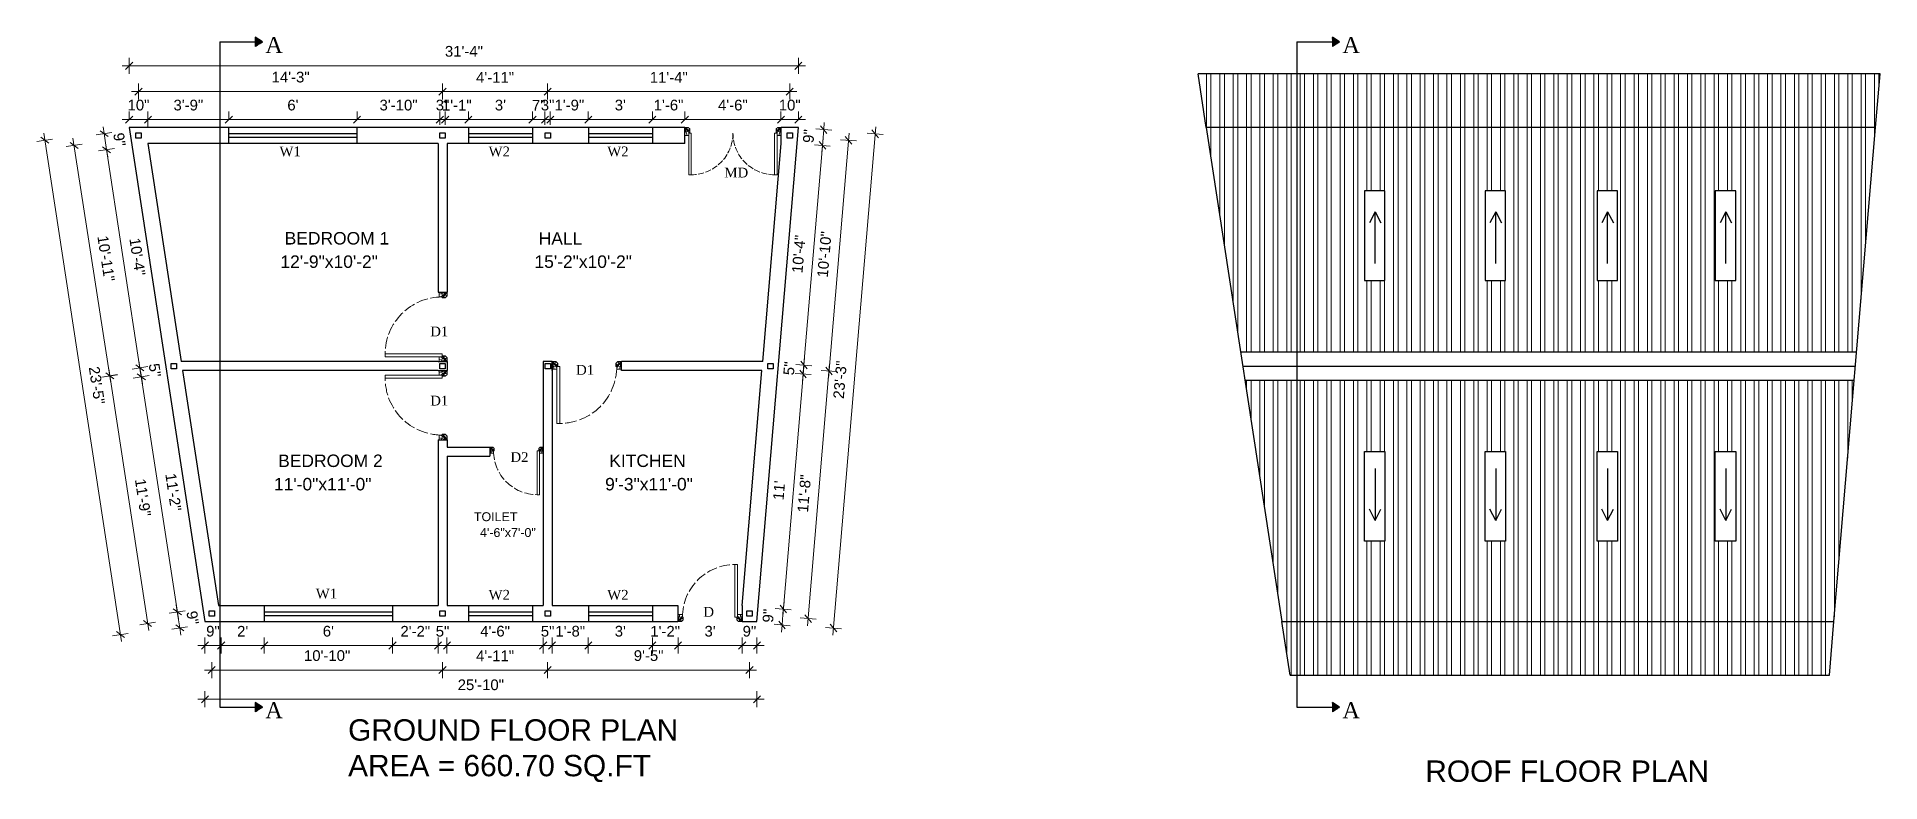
# Model space of a CAD drawing. Header units: inches. Extents: x 40927 to 78083, y -14649 to -3084.
# Drawn here: x 58563 to 59598, y -14334 to -13915 of the extents above; entities that cross this region are included whole.
import ezdxf

# ---------------------------------------------------------------- set-up
doc = ezdxf.new("R2010")
doc.units = ezdxf.units.IN
doc.header["$MEASUREMENT"] = 0
doc.linetypes.add('ACAD_ISO02W100', pattern=[15, 12, -3])
doc.linetypes.add('CONTINUA', pattern=[0])
doc.layers.add('A-Hatch', color=7, linetype='Continuous')
doc.layers.add('PDF_Text', color=7, linetype='Continuous')
for name, color, linetype, lineweight in [('A_Title Text', 105, 'Continuous', 60), ('Dim - internal', 4, 'Continuous', 9), ('DIM_LINE', 165, 'Continuous', 15), ('Door-window', 150, 'Continuous', 9), ('ELEVATION', 6, 'Continuous', 30), ('hatch', 30, 'Continuous', 5), ('WALL', 240, 'Continuous', 30)]:
    doc.layers.add(name, color=color, linetype=linetype, lineweight=lineweight)
doc.styles.add('Arial', font='arial.ttf')
doc.styles.add('PDF Arial', font='arial.ttf')
doc.styles.get("Standard").update_dxf_attribs({"font": 'times.ttf'})
doc.dimstyles.new('Sudeep', dxfattribs={"dimtxt": 6, "dimasz": 4, "dimexe": 4.5, "dimexo": 4.5, "dimgap": 5, "dimtad": 1, "dimdec": 0, "dimlunit": 4, "dimtxsty": 'Arial', "dimblk": 'OBLIQUE', "dimcen": 250, "dimdle": 4, "dimclrd": 86, "dimclre": 5, "dimclrt": 1, "dimadec": 0, "dimazin": 0, "dimtfac": 1, "dimtdec": 0, "dimtix": 1, "dimtmove": 1, "dimatfit": 3, "dimldrblk": 'OBLIQUE', "dimfxl": 4.5, "dimfxlon": 1, "dimfrac": 2, "dimlwd": 15, "dimlwe": 13, "dimarcsym": 0})

msp = doc.modelspace()

# ---------------------------------------------------------------- texts
for s, insert, char_height, width, attachment_point in [('A', (58691.6, -13915.22), 9, 10.8456, 1), ('A', (59296.31, -13915.22), 9, 10.8456, 1), ('W1', (58699.56, -13976.72), 5.487, 1396.073, 1), ('W2', (58816.97, -13976.72), 5.487, 1396.073, 1), ('W2', (58883.57, -13976.72), 5.487, 1396.073, 1), ('{\\fTimes New Roman|b0|i0|c0|p18;MD}', (58949.34, -13988.62), 5.4869, 1396.073, 1), ('{\\fTimes New Roman|b0|i0|c0|p18;D1}', (58784.18, -14077.81), 5.4869, 54.2013, 1), ('{\\fTimes New Roman|b0|i0|c0|p18;D1}', (58866.06, -14099.38), 5.4869, 54.2013, 1), ('{\\fTimes New Roman|b0|i0|c0|p18;D1}', (58784.18, -14122.15), 5.4869, 54.2013, 7), ('{\\fTimes New Roman|b0|i0|c0|p18;D2}', (58829.23, -14153.85), 5.4869, 54.2013, 7), ('W1', (58719.94, -14225), 5.487, 1396.073, 1), ('W2', (58816.97, -14225.67), 5.487, 1396.073, 1), ('W2', (58883.57, -14225.67), 5.487, 1396.073, 1), ('D', (58937.52, -14235.26), 5.49, 54.2013, 1), ('A', (58691.6, -14288.74), 9, 10.8456, 1), ('A', (59296.31, -14288.74), 9, 10.8456, 1)]:
    msp.add_mtext(s, dxfattribs=dict(insert=insert, char_height=char_height, width=width, attachment_point=attachment_point))
at = {"layer": 'PDF_Text', "attachment_point": 7, "style": 'PDF Arial'}
for s, insert, char_height in [('BEDROOM 1', (58702.47, -14031.84), 7), ('HALL', (58845.09, -14031.84), 7), ('12\'-9"x10\'-2"', (58700.1, -14044.97), 7), ('15\'-2"x10\'-2"', (58842.72, -14044.97), 7), ('BEDROOM 2', (58698.83, -14156.77), 7), ('KITCHEN', (58884.72, -14156.77), 7), ('11\'-0"x11\'-0"', (58696.47, -14169.9), 7), ('9\'-3"x11\'-0"', (58882.36, -14169.9), 7), ('TOILET', (58808.71, -14187.15), 5), ('4\'-6"x7\'-0"', (58812.14, -14196.04), 5.0001), ('GROUND FLOOR PLAN\\PAREA = 660.70 SQ.FT', (58738.09, -14333.62), 12), ('ROOF FLOOR PLAN', (59342.81, -14333.62), 12)]:
    msp.add_mtext(s, dxfattribs=dict(at, insert=insert, char_height=char_height))

# ---------------------------------------------------------------- blocks, each defined once
blk = doc.blocks.new('A$C6FA92B9D')
at = {"layer": 'Door-window', "linetype": 'Continuous', "ltscale": 0.25}
for p, q in [((20.8, 46), (0, 46)), ((0, 44.8), (0, 46)), ((19.64, 48), (19.64, 46)), ((23.64, 48), (19.64, 48)), ((23.64, 48), (19.64, 48)), ((19.64, 46), (20.8, 46)), ((20.8, 46), (20.8, 45.6)), ((20.8, 46), (20.8, 44.8)), ((23.64, 46.4), (22.84, 45.6)), ((23.64, 48), (23.64, 46.4)), ((20.8, 44.8), (0, 44.8)), ((22.84, 45.6), (20.8, 45.6)), ((20.8, 3.2), (0, 3.2)), ((0, 3.2), (0, 2)), ((20.8, 2), (0, 2)), ((19.64, 2), (20.8, 2)), ((19.64, 0), (19.64, 2)), ((23.64, 0), (19.64, 0)), ((23.64, 0), (19.64, 0)), ((20.8, 2), (20.8, 3.2)), ((20.8, 2), (20.8, 2.4)), ((22.84, 2.4), (20.8, 2.4)), ((23.64, 1.6), (22.84, 2.4)), ((23.64, 0), (23.64, 1.6))]:
    blk.add_line(p, q, dxfattribs=at)
at = {"layer": 'Door-window', "linetype": 'ACAD_ISO02W100', "ltscale": 0.25}
for centre, start, end in [((20.8, 44.8), 180, 270), ((20.8, 3.2), 90, 180)]:
    blk.add_arc(centre, 20.8, start, end, dxfattribs=at)
at = {"layer": 'hatch', "color": 8}
for p, q in [((23.64, 48), (19.64, 46.92)), ((23.64, 48), (20.8, 45.74)), ((23.64, 48), (21.77, 45.6)), ((23.64, 0), (19.64, 1.08)), ((23.64, 0), (20.8, 2.26)), ((23.64, 0), (21.77, 2.4))]:
    blk.add_line(p, q, dxfattribs=at)
for centre, radius, start, end in [((23.7, 47.79), 2.35, 174.91749, 249.01281), ((23.74, 47.77), 1.13, 168.51364, 264.86278), ((23.7, 0.21), 2.35, 110.98719, 185.08251), ((23.74, 0.23), 1.13, 95.13722, 191.48636)]:
    blk.add_arc(centre, radius, start, end, dxfattribs=at)
blk = doc.blocks.new("D 3'")
at = {"layer": 'Door-window', "linetype": 'Continuous', "ltscale": 0.25}
for p, q in [((3749.64, -16740.96), (3749.64, -16711.46)), ((3751.14, -16711.46), (3749.64, -16711.46)), ((3751.14, -16740.96), (3751.14, -16711.46)), ((3747.14, -16743.51), (3747.14, -16739.51)), ((3747.14, -16739.51), (3749.64, -16739.51)), ((3747.14, -16743.51), (3749.14, -16743.51)), ((3749.14, -16743.51), (3750.14, -16742.51)), ((3749.64, -16740.96), (3751.14, -16740.96)), ((3750.14, -16742.51), (3750.14, -16740.96)), ((3780.14, -16742.51), (3780.14, -16740.96)), ((3780.64, -16740.96), (3780.14, -16740.96)), ((3781.14, -16743.51), (3780.14, -16742.51)), ((3783.14, -16739.51), (3780.64, -16739.51)), ((3780.64, -16739.51), (3780.64, -16740.96)), ((3783.14, -16743.51), (3781.14, -16743.51)), ((3783.14, -16743.51), (3783.14, -16739.51))]:
    blk.add_line(p, q, dxfattribs=at)
at = {"layer": 'Door-window', "linetype": 'ACAD_ISO02W100', "ltscale": 0.5}
blk.add_arc((3751.14, -16740.96), 29.5, 0, 90, dxfattribs=at)
at = {"layer": 'hatch', "color": 8}
for p, q in [((3747.14, -16743.51), (3748.23, -16739.5)), ((3747.14, -16743.51), (3749.64, -16740.37)), ((3747.14, -16743.51), (3750.14, -16741.17)), ((3783.14, -16743.51), (3780.14, -16741.17)), ((3783.14, -16743.51), (3780.64, -16740.37)), ((3783.14, -16743.51), (3782.06, -16739.5))]:
    blk.add_line(p, q, dxfattribs=at)
for centre, radius, start, end in [((3747.4, -16743.58), 2.93, 20.98719, 95.08251), ((3747.43, -16743.63), 1.42, 5.13722, 101.48636), ((3782.88, -16743.58), 2.93, 84.91749, 159.01281), ((3782.86, -16743.63), 1.42, 78.51364, 174.86278)]:
    blk.add_arc(centre, radius, start, end, dxfattribs=at)
blk = doc.blocks.new('_Oblique')
at = {"color": 0, "linetype": 'ByBlock', "lineweight": -2}
blk.add_line((-0.5, -0.5), (0.5, 0.5), dxfattribs=at)
blk = doc.blocks.new('*D1039')
at = {"layer": 'A_Title Text', "color": 86, "lineweight": 15, "transparency": 16777216}
blk.add_line((58603.7, -14101.5), (58626.2, -14248.5), dxfattribs=at)
at = {"layer": 'A_Title Text', "color": 5, "lineweight": 13, "transparency": 16777216}
for p, q in [((58608.7, -14104.8), (58599.8, -14106.2)), ((58630, -14243.8), (58621.1, -14245.2))]:
    blk.add_line(p, q, dxfattribs=at)
at = {"layer": 'Defpoints', "color": 0, "transparency": 16777216}
for p in [(58640.2, -14100), (58661.5, -14239), (58625.5, -14244.5)]:
    blk.add_point(p, dxfattribs=at)
at = {"layer": 'A_Title Text', "color": 86, "lineweight": 15, "transparency": 16777216, "xscale": 4, "yscale": 4, "zscale": 4}
for p, rotation in [((58604.3, -14105.5), 98.70344886768252), ((58625.5, -14244.5), 278.7034488676826)]:
    blk.add_blockref('_Oblique', p, dxfattribs=dict(at, rotation=rotation))
at = {"layer": 'A_Title Text', "color": 1, "transparency": 16777216, "insert": (58622.9, -14173.8), "char_height": 6, "attachment_point": 5, "rotation": 278.7034, "style": 'Arial'}
blk.add_mtext('11\'-9"', dxfattribs=at)
blk = doc.blocks.new('*D1038')
at = {"layer": 'A_Title Text', "color": 5, "lineweight": 13, "transparency": 16777216}
for p, q in [((58588.7, -13975.4), (58579.8, -13976.8)), ((58608.7, -14104.9), (58599.8, -14106.2))]:
    blk.add_line(p, q, dxfattribs=at)
at = {"layer": 'A_Title Text', "color": 86, "lineweight": 15, "transparency": 16777216}
blk.add_line((58604.9, -14109.5), (58583.6, -13972.1), dxfattribs=at)
at = {"layer": 'Defpoints', "color": 0, "transparency": 16777216}
for p in [(58584.3, -13976.1), (58620.4, -13970.5), (58640.2, -14100)]:
    blk.add_point(p, dxfattribs=at)
at = {"layer": 'A_Title Text', "color": 86, "lineweight": 15, "transparency": 16777216, "xscale": 4, "yscale": 4, "zscale": 4}
for p, rotation in [((58584.3, -13976.1), 98.79690632557448), ((58604.3, -14105.5), 278.7969063255745)]:
    blk.add_blockref('_Oblique', p, dxfattribs=dict(at, rotation=rotation))
at = {"layer": 'A_Title Text', "color": 1, "transparency": 16777216, "insert": (58602.2, -14039.6), "char_height": 6, "attachment_point": 5, "rotation": 278.7969, "style": 'Arial'}
blk.add_mtext('10\'-11"', dxfattribs=at)
blk = doc.blocks.new('*D1037')
at = {"layer": 'A_Title Text', "color": 5, "lineweight": 13, "transparency": 16777216}
for p, q in [((58615.2, -13935.9), (58615.2, -13926.9)), ((58990.9, -13935.9), (58990.9, -13926.9))]:
    blk.add_line(p, q, dxfattribs=at)
at = {"layer": 'A_Title Text', "color": 86, "lineweight": 15, "transparency": 16777216}
blk.add_line((58611.2, -13931.4), (58994.9, -13931.4), dxfattribs=at)
at = {"layer": 'Defpoints', "color": 0, "transparency": 16777216}
for p in [(58990.9, -13931.4), (58615.2, -13966), (58990.9, -13966)]:
    blk.add_point(p, dxfattribs=at)
at = {"layer": 'A_Title Text', "color": 86, "lineweight": 15, "transparency": 16777216, "xscale": 4, "yscale": 4, "zscale": 4, "rotation": 180}
blk.add_blockref('_Oblique', (58615.2, -13931.4), dxfattribs=at)
at = {"layer": 'A_Title Text', "color": 86, "lineweight": 15, "transparency": 16777216, "xscale": 4, "yscale": 4, "zscale": 4}
blk.add_blockref('_Oblique', (58990.9, -13931.4), dxfattribs=at)
at = {"layer": 'A_Title Text', "color": 1, "transparency": 16777216, "insert": (58803.1, -13923.3), "char_height": 6, "attachment_point": 5, "style": 'Arial'}
blk.add_mtext('31\'-4"', dxfattribs=at)
blk = doc.blocks.new('*D1036')
at = {"layer": 'A_Title Text', "color": 86, "lineweight": 15, "transparency": 16777216}
blk.add_line((58653.7, -14287.1), (58971.6, -14287.1), dxfattribs=at)
at = {"layer": 'A_Title Text', "color": 5, "lineweight": 13, "transparency": 16777216}
for p, q in [((58657.7, -14282.6), (58657.7, -14291.6)), ((58967.6, -14282.6), (58967.6, -14291.6))]:
    blk.add_line(p, q, dxfattribs=at)
at = {"layer": 'Defpoints', "color": 0, "transparency": 16777216}
for p in [(58657.7, -14243.5), (58967.6, -14243.5), (58967.6, -14287.1)]:
    blk.add_point(p, dxfattribs=at)
at = {"layer": 'A_Title Text', "color": 86, "lineweight": 15, "transparency": 16777216, "xscale": 4, "yscale": 4, "zscale": 4, "rotation": 180}
blk.add_blockref('_Oblique', (58657.7, -14287.1), dxfattribs=at)
at = {"layer": 'A_Title Text', "color": 86, "lineweight": 15, "transparency": 16777216, "xscale": 4, "yscale": 4, "zscale": 4}
blk.add_blockref('_Oblique', (58967.6, -14287.1), dxfattribs=at)
at = {"layer": 'A_Title Text', "color": 1, "transparency": 16777216, "insert": (58812.6, -14279), "char_height": 6, "attachment_point": 5, "style": 'Arial'}
blk.add_mtext('25\'-10"', dxfattribs=at)
blk = doc.blocks.new('*D1041')
at = {"layer": 'A_Title Text', "color": 5, "lineweight": 13, "transparency": 16777216}
for p, q in [((58615.2, -13961.6), (58615.2, -13957.1)), ((58625.7, -13966.1), (58625.7, -13957.1))]:
    blk.add_line(p, q, dxfattribs=at)
at = {"layer": 'A_Title Text', "color": 86, "lineweight": 15, "transparency": 16777216}
for p, q in [((58615.2, -13961.6), (58611.2, -13961.6)), ((58615.2, -13961.6), (58625.7, -13961.6)), ((58625.7, -13961.6), (58629.7, -13961.6))]:
    blk.add_line(p, q, dxfattribs=at)
at = {"layer": 'Defpoints', "color": 0, "transparency": 16777216}
for p in [(58615.2, -13966), (58625.7, -13961.6), (58625.7, -13975)]:
    blk.add_point(p, dxfattribs=at)
at = {"layer": 'A_Title Text', "color": 86, "lineweight": 15, "transparency": 16777216, "xscale": 4, "yscale": 4, "zscale": 4}
blk.add_blockref('_Oblique', (58615.2, -13961.6), dxfattribs=at)
at = {"layer": 'A_Title Text', "color": 86, "lineweight": 15, "transparency": 16777216, "xscale": 4, "yscale": 4, "zscale": 4, "rotation": 180}
blk.add_blockref('_Oblique', (58625.7, -13961.6), dxfattribs=at)
at = {"layer": 'A_Title Text', "color": 1, "transparency": 16777216, "insert": (58620.4, -13953.5), "char_height": 6, "attachment_point": 5, "style": 'Arial'}
blk.add_mtext('10"', dxfattribs=at)
blk = doc.blocks.new('*D1042')
at = {"layer": 'A_Title Text', "color": 5, "lineweight": 13, "transparency": 16777216}
for p, q in [((58625.7, -13966.1), (58625.7, -13957.1)), ((58671.1, -13961.6), (58671.1, -13957.1))]:
    blk.add_line(p, q, dxfattribs=at)
at = {"layer": 'A_Title Text', "color": 86, "lineweight": 15, "transparency": 16777216}
blk.add_line((58621.7, -13961.6), (58675.1, -13961.6), dxfattribs=at)
at = {"layer": 'Defpoints', "color": 0, "transparency": 16777216}
for p in [(58671.1, -13961.6), (58671.1, -13966), (58625.7, -13975)]:
    blk.add_point(p, dxfattribs=at)
at = {"layer": 'A_Title Text', "color": 86, "lineweight": 15, "transparency": 16777216, "xscale": 4, "yscale": 4, "zscale": 4, "rotation": 180}
blk.add_blockref('_Oblique', (58625.7, -13961.6), dxfattribs=at)
at = {"layer": 'A_Title Text', "color": 86, "lineweight": 15, "transparency": 16777216, "xscale": 4, "yscale": 4, "zscale": 4}
blk.add_blockref('_Oblique', (58671.1, -13961.6), dxfattribs=at)
at = {"layer": 'A_Title Text', "color": 1, "transparency": 16777216, "insert": (58648.4, -13953.5), "char_height": 6, "attachment_point": 5, "style": 'Arial'}
blk.add_mtext('3\'-9"', dxfattribs=at)
blk = doc.blocks.new('*D1043')
at = {"layer": 'A_Title Text', "color": 5, "lineweight": 13, "transparency": 16777216}
for p, q in [((58671.1, -13961.6), (58671.1, -13957.1)), ((58743.1, -13961.6), (58743.1, -13957.1))]:
    blk.add_line(p, q, dxfattribs=at)
at = {"layer": 'A_Title Text', "color": 86, "lineweight": 15, "transparency": 16777216}
blk.add_line((58667.1, -13961.6), (58747.1, -13961.6), dxfattribs=at)
at = {"layer": 'Defpoints', "color": 0, "transparency": 16777216}
for p in [(58671.1, -13966), (58743.1, -13961.6), (58743.1, -13966)]:
    blk.add_point(p, dxfattribs=at)
at = {"layer": 'A_Title Text', "color": 86, "lineweight": 15, "transparency": 16777216, "xscale": 4, "yscale": 4, "zscale": 4, "rotation": 180}
blk.add_blockref('_Oblique', (58671.1, -13961.6), dxfattribs=at)
at = {"layer": 'A_Title Text', "color": 86, "lineweight": 15, "transparency": 16777216, "xscale": 4, "yscale": 4, "zscale": 4}
blk.add_blockref('_Oblique', (58743.1, -13961.6), dxfattribs=at)
at = {"layer": 'A_Title Text', "color": 1, "transparency": 16777216, "insert": (58707.1, -13953.5), "char_height": 6, "attachment_point": 5, "style": 'Arial'}
blk.add_mtext("6'", dxfattribs=at)
blk = doc.blocks.new('*D1044')
at = {"layer": 'A_Title Text', "color": 5, "lineweight": 13, "transparency": 16777216}
for p, q in [((58743.1, -13961.6), (58743.1, -13957.1)), ((58789.6, -13964.5), (58789.6, -13957.1))]:
    blk.add_line(p, q, dxfattribs=at)
at = {"layer": 'A_Title Text', "color": 86, "lineweight": 15, "transparency": 16777216}
blk.add_line((58739.1, -13961.6), (58793.6, -13961.6), dxfattribs=at)
at = {"layer": 'Defpoints', "color": 0, "transparency": 16777216}
for p in [(58743.1, -13966), (58789.6, -13961.6), (58789.6, -13969)]:
    blk.add_point(p, dxfattribs=at)
at = {"layer": 'A_Title Text', "color": 86, "lineweight": 15, "transparency": 16777216, "xscale": 4, "yscale": 4, "zscale": 4, "rotation": 180}
blk.add_blockref('_Oblique', (58743.1, -13961.6), dxfattribs=at)
at = {"layer": 'A_Title Text', "color": 86, "lineweight": 15, "transparency": 16777216, "xscale": 4, "yscale": 4, "zscale": 4}
blk.add_blockref('_Oblique', (58789.6, -13961.6), dxfattribs=at)
at = {"layer": 'A_Title Text', "color": 1, "transparency": 16777216, "insert": (58766.4, -13953.5), "char_height": 6, "attachment_point": 5, "style": 'Arial'}
blk.add_mtext('3\'-10"', dxfattribs=at)
blk = doc.blocks.new('*D1045')
at = {"layer": 'A_Title Text', "color": 5, "lineweight": 13, "transparency": 16777216}
for p, q in [((58789.6, -13964.5), (58789.6, -13957.1)), ((58792.6, -13964.5), (58792.6, -13957.1))]:
    blk.add_line(p, q, dxfattribs=at)
at = {"layer": 'A_Title Text', "color": 86, "lineweight": 15, "transparency": 16777216}
for p, q in [((58789.6, -13961.6), (58785.6, -13961.6)), ((58789.6, -13961.6), (58792.6, -13961.6)), ((58792.6, -13961.6), (58796.6, -13961.6))]:
    blk.add_line(p, q, dxfattribs=at)
at = {"layer": 'Defpoints', "color": 0, "transparency": 16777216}
for p in [(58789.6, -13969), (58792.6, -13961.6), (58792.6, -13969)]:
    blk.add_point(p, dxfattribs=at)
at = {"layer": 'A_Title Text', "color": 86, "lineweight": 15, "transparency": 16777216, "xscale": 4, "yscale": 4, "zscale": 4}
blk.add_blockref('_Oblique', (58789.6, -13961.6), dxfattribs=at)
at = {"layer": 'A_Title Text', "color": 86, "lineweight": 15, "transparency": 16777216, "xscale": 4, "yscale": 4, "zscale": 4, "rotation": 180}
blk.add_blockref('_Oblique', (58792.6, -13961.6), dxfattribs=at)
at = {"layer": 'A_Title Text', "color": 1, "transparency": 16777216, "insert": (58791.1, -13953.5), "char_height": 6, "attachment_point": 5, "style": 'Arial'}
blk.add_mtext('3"', dxfattribs=at)
blk = doc.blocks.new('*D1046')
at = {"layer": 'A_Title Text', "color": 5, "lineweight": 13, "transparency": 16777216}
for p, q in [((58792.6, -13964.5), (58792.6, -13957.1)), ((58805.6, -13961.6), (58805.6, -13957.1))]:
    blk.add_line(p, q, dxfattribs=at)
at = {"layer": 'A_Title Text', "color": 86, "lineweight": 15, "transparency": 16777216}
for p, q in [((58792.6, -13961.6), (58788.6, -13961.6)), ((58792.6, -13961.6), (58805.6, -13961.6)), ((58805.6, -13961.6), (58809.6, -13961.6))]:
    blk.add_line(p, q, dxfattribs=at)
at = {"layer": 'Defpoints', "color": 0, "transparency": 16777216}
for p in [(58792.6, -13969), (58805.6, -13961.6), (58805.6, -13966)]:
    blk.add_point(p, dxfattribs=at)
at = {"layer": 'A_Title Text', "color": 86, "lineweight": 15, "transparency": 16777216, "xscale": 4, "yscale": 4, "zscale": 4}
blk.add_blockref('_Oblique', (58792.6, -13961.6), dxfattribs=at)
at = {"layer": 'A_Title Text', "color": 86, "lineweight": 15, "transparency": 16777216, "xscale": 4, "yscale": 4, "zscale": 4, "rotation": 180}
blk.add_blockref('_Oblique', (58805.6, -13961.6), dxfattribs=at)
at = {"layer": 'A_Title Text', "color": 1, "transparency": 16777216, "insert": (58799.1, -13953.5), "char_height": 6, "attachment_point": 5, "style": 'Arial'}
blk.add_mtext('1\'-1"', dxfattribs=at)
blk = doc.blocks.new('*D1047')
at = {"layer": 'A_Title Text', "color": 5, "lineweight": 13, "transparency": 16777216}
for p, q in [((58805.6, -13961.6), (58805.6, -13957.1)), ((58841.6, -13961.6), (58841.6, -13957.1))]:
    blk.add_line(p, q, dxfattribs=at)
at = {"layer": 'A_Title Text', "color": 86, "lineweight": 15, "transparency": 16777216}
blk.add_line((58801.6, -13961.6), (58845.6, -13961.6), dxfattribs=at)
at = {"layer": 'Defpoints', "color": 0, "transparency": 16777216}
for p in [(58805.6, -13966), (58841.6, -13961.6), (58841.6, -13966)]:
    blk.add_point(p, dxfattribs=at)
at = {"layer": 'A_Title Text', "color": 86, "lineweight": 15, "transparency": 16777216, "xscale": 4, "yscale": 4, "zscale": 4, "rotation": 180}
blk.add_blockref('_Oblique', (58805.6, -13961.6), dxfattribs=at)
at = {"layer": 'A_Title Text', "color": 86, "lineweight": 15, "transparency": 16777216, "xscale": 4, "yscale": 4, "zscale": 4}
blk.add_blockref('_Oblique', (58841.6, -13961.6), dxfattribs=at)
at = {"layer": 'A_Title Text', "color": 1, "transparency": 16777216, "insert": (58823.6, -13953.5), "char_height": 6, "attachment_point": 5, "style": 'Arial'}
blk.add_mtext("3'", dxfattribs=at)
blk = doc.blocks.new('*D1048')
at = {"layer": 'A_Title Text', "color": 5, "lineweight": 13, "transparency": 16777216}
for p, q in [((58841.6, -13961.6), (58841.6, -13957.1)), ((58848.6, -13964.5), (58848.6, -13957.1))]:
    blk.add_line(p, q, dxfattribs=at)
at = {"layer": 'A_Title Text', "color": 86, "lineweight": 15, "transparency": 16777216}
for p, q in [((58841.6, -13961.6), (58837.6, -13961.6)), ((58841.6, -13961.6), (58848.6, -13961.6)), ((58848.6, -13961.6), (58852.6, -13961.6))]:
    blk.add_line(p, q, dxfattribs=at)
at = {"layer": 'Defpoints', "color": 0, "transparency": 16777216}
for p in [(58841.6, -13966), (58848.6, -13961.6), (58848.6, -13969)]:
    blk.add_point(p, dxfattribs=at)
at = {"layer": 'A_Title Text', "color": 86, "lineweight": 15, "transparency": 16777216, "xscale": 4, "yscale": 4, "zscale": 4}
blk.add_blockref('_Oblique', (58841.6, -13961.6), dxfattribs=at)
at = {"layer": 'A_Title Text', "color": 86, "lineweight": 15, "transparency": 16777216, "xscale": 4, "yscale": 4, "zscale": 4, "rotation": 180}
blk.add_blockref('_Oblique', (58848.6, -13961.6), dxfattribs=at)
at = {"layer": 'A_Title Text', "color": 1, "transparency": 16777216, "insert": (58845.1, -13953.6), "char_height": 6, "attachment_point": 5, "style": 'Arial'}
blk.add_mtext('7"', dxfattribs=at)
blk = doc.blocks.new('*D1049')
at = {"layer": 'A_Title Text', "color": 5, "lineweight": 13, "transparency": 16777216}
for p, q in [((58848.6, -13964.5), (58848.6, -13957.1)), ((58851.6, -13964.5), (58851.6, -13957.1))]:
    blk.add_line(p, q, dxfattribs=at)
at = {"layer": 'A_Title Text', "color": 86, "lineweight": 15, "transparency": 16777216}
for p, q in [((58848.6, -13961.6), (58844.6, -13961.6)), ((58848.6, -13961.6), (58851.6, -13961.6)), ((58851.6, -13961.6), (58855.6, -13961.6))]:
    blk.add_line(p, q, dxfattribs=at)
at = {"layer": 'Defpoints', "color": 0, "transparency": 16777216}
for p in [(58848.6, -13969), (58851.6, -13961.6), (58851.6, -13969)]:
    blk.add_point(p, dxfattribs=at)
at = {"layer": 'A_Title Text', "color": 86, "lineweight": 15, "transparency": 16777216, "xscale": 4, "yscale": 4, "zscale": 4}
blk.add_blockref('_Oblique', (58848.6, -13961.6), dxfattribs=at)
at = {"layer": 'A_Title Text', "color": 86, "lineweight": 15, "transparency": 16777216, "xscale": 4, "yscale": 4, "zscale": 4, "rotation": 180}
blk.add_blockref('_Oblique', (58851.6, -13961.6), dxfattribs=at)
at = {"layer": 'A_Title Text', "color": 1, "transparency": 16777216, "insert": (58850.1, -13953.5), "char_height": 6, "attachment_point": 5, "style": 'Arial'}
blk.add_mtext('3"', dxfattribs=at)
blk = doc.blocks.new('*D1050')
at = {"layer": 'A_Title Text', "color": 5, "lineweight": 13, "transparency": 16777216}
for p, q in [((58851.6, -13964.5), (58851.6, -13957.1)), ((58872.9, -13961.6), (58872.9, -13957.1))]:
    blk.add_line(p, q, dxfattribs=at)
at = {"layer": 'A_Title Text', "color": 86, "lineweight": 15, "transparency": 16777216}
for p, q in [((58851.6, -13961.6), (58847.6, -13961.6)), ((58851.6, -13961.6), (58872.9, -13961.6)), ((58872.9, -13961.6), (58876.9, -13961.6))]:
    blk.add_line(p, q, dxfattribs=at)
at = {"layer": 'Defpoints', "color": 0, "transparency": 16777216}
for p in [(58851.6, -13969), (58872.9, -13961.6), (58872.9, -13966)]:
    blk.add_point(p, dxfattribs=at)
at = {"layer": 'A_Title Text', "color": 86, "lineweight": 15, "transparency": 16777216, "xscale": 4, "yscale": 4, "zscale": 4}
blk.add_blockref('_Oblique', (58851.6, -13961.6), dxfattribs=at)
at = {"layer": 'A_Title Text', "color": 86, "lineweight": 15, "transparency": 16777216, "xscale": 4, "yscale": 4, "zscale": 4, "rotation": 180}
blk.add_blockref('_Oblique', (58872.9, -13961.6), dxfattribs=at)
at = {"layer": 'A_Title Text', "color": 1, "transparency": 16777216, "insert": (58862.3, -13953.5), "char_height": 6, "attachment_point": 5, "style": 'Arial'}
blk.add_mtext('1\'-9"', dxfattribs=at)
blk = doc.blocks.new('*D1051')
at = {"layer": 'A_Title Text', "color": 5, "lineweight": 13, "transparency": 16777216}
for p, q in [((58872.9, -13961.6), (58872.9, -13957.1)), ((58908.9, -13961.6), (58908.9, -13957.1))]:
    blk.add_line(p, q, dxfattribs=at)
at = {"layer": 'A_Title Text', "color": 86, "lineweight": 15, "transparency": 16777216}
blk.add_line((58868.9, -13961.6), (58912.9, -13961.6), dxfattribs=at)
at = {"layer": 'Defpoints', "color": 0, "transparency": 16777216}
for p in [(58872.9, -13966), (58908.9, -13961.6), (58908.9, -13966)]:
    blk.add_point(p, dxfattribs=at)
at = {"layer": 'A_Title Text', "color": 86, "lineweight": 15, "transparency": 16777216, "xscale": 4, "yscale": 4, "zscale": 4, "rotation": 180}
blk.add_blockref('_Oblique', (58872.9, -13961.6), dxfattribs=at)
at = {"layer": 'A_Title Text', "color": 86, "lineweight": 15, "transparency": 16777216, "xscale": 4, "yscale": 4, "zscale": 4}
blk.add_blockref('_Oblique', (58908.9, -13961.6), dxfattribs=at)
at = {"layer": 'A_Title Text', "color": 1, "transparency": 16777216, "insert": (58890.9, -13953.5), "char_height": 6, "attachment_point": 5, "style": 'Arial'}
blk.add_mtext("3'", dxfattribs=at)
blk = doc.blocks.new('*D1052')
at = {"layer": 'A_Title Text', "color": 5, "lineweight": 13, "transparency": 16777216}
for p, q in [((58908.9, -13961.6), (58908.9, -13957.1)), ((58927.1, -13961.6), (58927.1, -13957.1))]:
    blk.add_line(p, q, dxfattribs=at)
at = {"layer": 'A_Title Text', "color": 86, "lineweight": 15, "transparency": 16777216}
for p, q in [((58908.9, -13961.6), (58904.9, -13961.6)), ((58908.9, -13961.6), (58927.1, -13961.6)), ((58927.1, -13961.6), (58931.1, -13961.6))]:
    blk.add_line(p, q, dxfattribs=at)
at = {"layer": 'Defpoints', "color": 0, "transparency": 16777216}
for p in [(58908.9, -13966), (58927.1, -13961.6), (58927.1, -13966)]:
    blk.add_point(p, dxfattribs=at)
at = {"layer": 'A_Title Text', "color": 86, "lineweight": 15, "transparency": 16777216, "xscale": 4, "yscale": 4, "zscale": 4}
blk.add_blockref('_Oblique', (58908.9, -13961.6), dxfattribs=at)
at = {"layer": 'A_Title Text', "color": 86, "lineweight": 15, "transparency": 16777216, "xscale": 4, "yscale": 4, "zscale": 4, "rotation": 180}
blk.add_blockref('_Oblique', (58927.1, -13961.6), dxfattribs=at)
at = {"layer": 'A_Title Text', "color": 1, "transparency": 16777216, "insert": (58918, -13953.5), "char_height": 6, "attachment_point": 5, "style": 'Arial'}
blk.add_mtext('1\'-6"', dxfattribs=at)
blk = doc.blocks.new('*D1053')
at = {"layer": 'A_Title Text', "color": 5, "lineweight": 13, "transparency": 16777216}
for p, q in [((58927.1, -13961.6), (58927.1, -13957.1)), ((58981.1, -13961.6), (58981.1, -13957.1))]:
    blk.add_line(p, q, dxfattribs=at)
at = {"layer": 'A_Title Text', "color": 86, "lineweight": 15, "transparency": 16777216}
blk.add_line((58923.1, -13961.6), (58985.1, -13961.6), dxfattribs=at)
at = {"layer": 'Defpoints', "color": 0, "transparency": 16777216}
for p in [(58927.1, -13966), (58981.1, -13961.6), (58981.1, -13966)]:
    blk.add_point(p, dxfattribs=at)
at = {"layer": 'A_Title Text', "color": 86, "lineweight": 15, "transparency": 16777216, "xscale": 4, "yscale": 4, "zscale": 4, "rotation": 180}
blk.add_blockref('_Oblique', (58927.1, -13961.6), dxfattribs=at)
at = {"layer": 'A_Title Text', "color": 86, "lineweight": 15, "transparency": 16777216, "xscale": 4, "yscale": 4, "zscale": 4}
blk.add_blockref('_Oblique', (58981.1, -13961.6), dxfattribs=at)
at = {"layer": 'A_Title Text', "color": 1, "transparency": 16777216, "insert": (58954.1, -13953.5), "char_height": 6, "attachment_point": 5, "style": 'Arial'}
blk.add_mtext('4\'-6"', dxfattribs=at)
blk = doc.blocks.new('*D1054')
at = {"layer": 'A_Title Text', "color": 5, "lineweight": 13, "transparency": 16777216}
for p, q in [((58981.1, -13961.6), (58981.1, -13957.1)), ((58990.9, -13961.6), (58990.9, -13957.1))]:
    blk.add_line(p, q, dxfattribs=at)
at = {"layer": 'A_Title Text', "color": 86, "lineweight": 15, "transparency": 16777216}
for p, q in [((58981.1, -13961.6), (58977.1, -13961.6)), ((58981.1, -13961.6), (58990.9, -13961.6)), ((58990.9, -13961.6), (58994.9, -13961.6))]:
    blk.add_line(p, q, dxfattribs=at)
at = {"layer": 'Defpoints', "color": 0, "transparency": 16777216}
for p in [(58981.1, -13966), (58990.9, -13961.6), (58990.9, -13966)]:
    blk.add_point(p, dxfattribs=at)
at = {"layer": 'A_Title Text', "color": 86, "lineweight": 15, "transparency": 16777216, "xscale": 4, "yscale": 4, "zscale": 4}
blk.add_blockref('_Oblique', (58981.1, -13961.6), dxfattribs=at)
at = {"layer": 'A_Title Text', "color": 86, "lineweight": 15, "transparency": 16777216, "xscale": 4, "yscale": 4, "zscale": 4, "rotation": 180}
blk.add_blockref('_Oblique', (58990.9, -13961.6), dxfattribs=at)
at = {"layer": 'A_Title Text', "color": 1, "transparency": 16777216, "insert": (58986, -13953.5), "char_height": 6, "attachment_point": 5, "style": 'Arial'}
blk.add_mtext('10"', dxfattribs=at)
blk = doc.blocks.new('*D1055')
at = {"layer": 'A_Title Text', "color": 86, "lineweight": 15, "transparency": 16777216}
blk.add_line((58616.4, -13945.9), (58795.1, -13945.9), dxfattribs=at)
at = {"layer": 'A_Title Text', "color": 5, "lineweight": 13, "transparency": 16777216}
for p, q in [((58620.4, -13950.4), (58620.4, -13941.4)), ((58791.1, -13950.4), (58791.1, -13941.4))]:
    blk.add_line(p, q, dxfattribs=at)
at = {"layer": 'Defpoints', "color": 0, "transparency": 16777216}
for p in [(58791.1, -13945.9), (58620.4, -13970.5), (58791.1, -13970.5)]:
    blk.add_point(p, dxfattribs=at)
at = {"layer": 'A_Title Text', "color": 86, "lineweight": 15, "transparency": 16777216, "xscale": 4, "yscale": 4, "zscale": 4, "rotation": 180}
blk.add_blockref('_Oblique', (58620.4, -13945.9), dxfattribs=at)
at = {"layer": 'A_Title Text', "color": 86, "lineweight": 15, "transparency": 16777216, "xscale": 4, "yscale": 4, "zscale": 4}
blk.add_blockref('_Oblique', (58791.1, -13945.9), dxfattribs=at)
at = {"layer": 'A_Title Text', "color": 1, "transparency": 16777216, "insert": (58705.8, -13937.8), "char_height": 6, "attachment_point": 5, "style": 'Arial'}
blk.add_mtext('14\'-3"', dxfattribs=at)
blk = doc.blocks.new('*D1056')
at = {"layer": 'A_Title Text', "color": 86, "lineweight": 15, "transparency": 16777216}
blk.add_line((58787.1, -13945.9), (58854.1, -13945.9), dxfattribs=at)
at = {"layer": 'A_Title Text', "color": 5, "lineweight": 13, "transparency": 16777216}
for p, q in [((58791.1, -13950.4), (58791.1, -13941.4)), ((58850.1, -13950.4), (58850.1, -13941.4))]:
    blk.add_line(p, q, dxfattribs=at)
at = {"layer": 'Defpoints', "color": 0, "transparency": 16777216}
for p in [(58850.1, -13945.9), (58791.1, -13970.5), (58850.1, -13970.5)]:
    blk.add_point(p, dxfattribs=at)
at = {"layer": 'A_Title Text', "color": 86, "lineweight": 15, "transparency": 16777216, "xscale": 4, "yscale": 4, "zscale": 4, "rotation": 180}
blk.add_blockref('_Oblique', (58791.1, -13945.9), dxfattribs=at)
at = {"layer": 'A_Title Text', "color": 86, "lineweight": 15, "transparency": 16777216, "xscale": 4, "yscale": 4, "zscale": 4}
blk.add_blockref('_Oblique', (58850.1, -13945.9), dxfattribs=at)
at = {"layer": 'A_Title Text', "color": 1, "transparency": 16777216, "insert": (58820.6, -13937.9), "char_height": 6, "attachment_point": 5, "style": 'Arial'}
blk.add_mtext('4\'-11"', dxfattribs=at)
blk = doc.blocks.new('*D1057')
at = {"layer": 'A_Title Text', "color": 86, "lineweight": 15, "transparency": 16777216}
blk.add_line((58846.1, -13945.9), (58990, -13945.9), dxfattribs=at)
at = {"layer": 'A_Title Text', "color": 5, "lineweight": 13, "transparency": 16777216}
for p, q in [((58850.1, -13950.4), (58850.1, -13941.4)), ((58986, -13950.4), (58986, -13941.4))]:
    blk.add_line(p, q, dxfattribs=at)
at = {"layer": 'Defpoints', "color": 0, "transparency": 16777216}
for p in [(58986, -13945.9), (58850.1, -13970.5), (58986, -13970.5)]:
    blk.add_point(p, dxfattribs=at)
at = {"layer": 'A_Title Text', "color": 86, "lineweight": 15, "transparency": 16777216, "xscale": 4, "yscale": 4, "zscale": 4, "rotation": 180}
blk.add_blockref('_Oblique', (58850.1, -13945.9), dxfattribs=at)
at = {"layer": 'A_Title Text', "color": 86, "lineweight": 15, "transparency": 16777216, "xscale": 4, "yscale": 4, "zscale": 4}
blk.add_blockref('_Oblique', (58986, -13945.9), dxfattribs=at)
at = {"layer": 'A_Title Text', "color": 1, "transparency": 16777216, "insert": (58918.1, -13937.9), "char_height": 6, "attachment_point": 5, "style": 'Arial'}
blk.add_mtext('11\'-4"', dxfattribs=at)
blk = doc.blocks.new('*D1058')
at = {"layer": 'A_Title Text', "color": 86, "lineweight": 15, "transparency": 16777216}
for p, q in [((58657.7, -14256.9), (58653.7, -14256.9)), ((58657.7, -14256.9), (58666.8, -14256.9)), ((58666.8, -14256.9), (58670.8, -14256.9))]:
    blk.add_line(p, q, dxfattribs=at)
at = {"layer": 'A_Title Text', "color": 5, "lineweight": 13, "transparency": 16777216}
for p, q in [((58657.7, -14252.4), (58657.7, -14261.4)), ((58666.8, -14252.4), (58666.8, -14261.4))]:
    blk.add_line(p, q, dxfattribs=at)
at = {"layer": 'Defpoints', "color": 0, "transparency": 16777216}
for p in [(58657.7, -14243.5), (58666.8, -14243.5), (58666.8, -14256.9)]:
    blk.add_point(p, dxfattribs=at)
at = {"layer": 'A_Title Text', "color": 86, "lineweight": 15, "transparency": 16777216, "xscale": 4, "yscale": 4, "zscale": 4}
blk.add_blockref('_Oblique', (58657.7, -14256.9), dxfattribs=at)
at = {"layer": 'A_Title Text', "color": 86, "lineweight": 15, "transparency": 16777216, "xscale": 4, "yscale": 4, "zscale": 4, "rotation": 180}
blk.add_blockref('_Oblique', (58666.8, -14256.9), dxfattribs=at)
at = {"layer": 'A_Title Text', "color": 1, "transparency": 16777216, "insert": (58662.2, -14248.9), "char_height": 6, "attachment_point": 5, "style": 'Arial'}
blk.add_mtext('9"', dxfattribs=at)
blk = doc.blocks.new('*D1059')
at = {"layer": 'A_Title Text', "color": 86, "lineweight": 15, "transparency": 16777216}
blk.add_line((58662.8, -14256.9), (58695, -14256.9), dxfattribs=at)
at = {"layer": 'A_Title Text', "color": 5, "lineweight": 13, "transparency": 16777216}
for p, q in [((58666.8, -14252.4), (58666.8, -14261.4)), ((58691, -14252.4), (58691, -14261.4))]:
    blk.add_line(p, q, dxfattribs=at)
at = {"layer": 'Defpoints', "color": 0, "transparency": 16777216}
for p in [(58666.8, -14243.5), (58691, -14243.5), (58691, -14256.9)]:
    blk.add_point(p, dxfattribs=at)
at = {"layer": 'A_Title Text', "color": 86, "lineweight": 15, "transparency": 16777216, "xscale": 4, "yscale": 4, "zscale": 4, "rotation": 180}
blk.add_blockref('_Oblique', (58666.8, -14256.9), dxfattribs=at)
at = {"layer": 'A_Title Text', "color": 86, "lineweight": 15, "transparency": 16777216, "xscale": 4, "yscale": 4, "zscale": 4}
blk.add_blockref('_Oblique', (58691, -14256.9), dxfattribs=at)
at = {"layer": 'A_Title Text', "color": 1, "transparency": 16777216, "insert": (58678.9, -14248.9), "char_height": 6, "attachment_point": 5, "style": 'Arial'}
blk.add_mtext("2'", dxfattribs=at)
blk = doc.blocks.new('*D1060')
at = {"layer": 'A_Title Text', "color": 86, "lineweight": 15, "transparency": 16777216}
blk.add_line((58687, -14256.9), (58767, -14256.9), dxfattribs=at)
at = {"layer": 'A_Title Text', "color": 5, "lineweight": 13, "transparency": 16777216}
for p, q in [((58691, -14252.4), (58691, -14261.4)), ((58763, -14252.4), (58763, -14261.4))]:
    blk.add_line(p, q, dxfattribs=at)
at = {"layer": 'Defpoints', "color": 0, "transparency": 16777216}
for p in [(58691, -14243.5), (58763, -14243.5), (58763, -14256.9)]:
    blk.add_point(p, dxfattribs=at)
at = {"layer": 'A_Title Text', "color": 86, "lineweight": 15, "transparency": 16777216, "xscale": 4, "yscale": 4, "zscale": 4, "rotation": 180}
blk.add_blockref('_Oblique', (58691, -14256.9), dxfattribs=at)
at = {"layer": 'A_Title Text', "color": 86, "lineweight": 15, "transparency": 16777216, "xscale": 4, "yscale": 4, "zscale": 4}
blk.add_blockref('_Oblique', (58763, -14256.9), dxfattribs=at)
at = {"layer": 'A_Title Text', "color": 1, "transparency": 16777216, "insert": (58727, -14248.9), "char_height": 6, "attachment_point": 5, "style": 'Arial'}
blk.add_mtext("6'", dxfattribs=at)
blk = doc.blocks.new('*D1061')
at = {"layer": 'A_Title Text', "color": 86, "lineweight": 15, "transparency": 16777216}
for p, q in [((58763, -14256.9), (58759, -14256.9)), ((58763, -14256.9), (58788.6, -14256.9)), ((58788.6, -14256.9), (58792.6, -14256.9))]:
    blk.add_line(p, q, dxfattribs=at)
at = {"layer": 'A_Title Text', "color": 5, "lineweight": 13, "transparency": 16777216}
for p, q in [((58763, -14252.4), (58763, -14261.4)), ((58788.6, -14252.4), (58788.6, -14261.4))]:
    blk.add_line(p, q, dxfattribs=at)
at = {"layer": 'Defpoints', "color": 0, "transparency": 16777216}
for p in [(58788.6, -14234.5), (58763, -14243.5), (58788.6, -14256.9)]:
    blk.add_point(p, dxfattribs=at)
at = {"layer": 'A_Title Text', "color": 86, "lineweight": 15, "transparency": 16777216, "xscale": 4, "yscale": 4, "zscale": 4}
blk.add_blockref('_Oblique', (58763, -14256.9), dxfattribs=at)
at = {"layer": 'A_Title Text', "color": 86, "lineweight": 15, "transparency": 16777216, "xscale": 4, "yscale": 4, "zscale": 4, "rotation": 180}
blk.add_blockref('_Oblique', (58788.6, -14256.9), dxfattribs=at)
at = {"layer": 'A_Title Text', "color": 1, "transparency": 16777216, "insert": (58775.8, -14248.9), "char_height": 6, "attachment_point": 5, "style": 'Arial'}
blk.add_mtext('2\'-2"', dxfattribs=at)
blk = doc.blocks.new('*D1062')
at = {"layer": 'A_Title Text', "color": 86, "lineweight": 15, "transparency": 16777216}
for p, q in [((58788.6, -14256.9), (58784.6, -14256.9)), ((58788.6, -14256.9), (58793.6, -14256.9)), ((58793.6, -14256.9), (58797.6, -14256.9))]:
    blk.add_line(p, q, dxfattribs=at)
at = {"layer": 'A_Title Text', "color": 5, "lineweight": 13, "transparency": 16777216}
for p, q in [((58788.6, -14252.4), (58788.6, -14261.4)), ((58793.6, -14252.4), (58793.6, -14261.4))]:
    blk.add_line(p, q, dxfattribs=at)
at = {"layer": 'Defpoints', "color": 0, "transparency": 16777216}
for p in [(58788.6, -14234.5), (58793.6, -14234.5), (58793.6, -14256.9)]:
    blk.add_point(p, dxfattribs=at)
at = {"layer": 'A_Title Text', "color": 86, "lineweight": 15, "transparency": 16777216, "xscale": 4, "yscale": 4, "zscale": 4}
blk.add_blockref('_Oblique', (58788.6, -14256.9), dxfattribs=at)
at = {"layer": 'A_Title Text', "color": 86, "lineweight": 15, "transparency": 16777216, "xscale": 4, "yscale": 4, "zscale": 4, "rotation": 180}
blk.add_blockref('_Oblique', (58793.6, -14256.9), dxfattribs=at)
at = {"layer": 'A_Title Text', "color": 1, "transparency": 16777216, "insert": (58791.1, -14248.9), "char_height": 6, "attachment_point": 5, "style": 'Arial'}
blk.add_mtext('5"', dxfattribs=at)
blk = doc.blocks.new('*D1063')
at = {"layer": 'A_Title Text', "color": 86, "lineweight": 15, "transparency": 16777216}
blk.add_line((58789.6, -14256.9), (58851.6, -14256.9), dxfattribs=at)
at = {"layer": 'A_Title Text', "color": 5, "lineweight": 13, "transparency": 16777216}
for p, q in [((58793.6, -14252.4), (58793.6, -14261.4)), ((58847.6, -14252.4), (58847.6, -14261.4))]:
    blk.add_line(p, q, dxfattribs=at)
at = {"layer": 'Defpoints', "color": 0, "transparency": 16777216}
for p in [(58793.6, -14234.5), (58847.6, -14234.5), (58847.6, -14256.9)]:
    blk.add_point(p, dxfattribs=at)
at = {"layer": 'A_Title Text', "color": 86, "lineweight": 15, "transparency": 16777216, "xscale": 4, "yscale": 4, "zscale": 4, "rotation": 180}
blk.add_blockref('_Oblique', (58793.6, -14256.9), dxfattribs=at)
at = {"layer": 'A_Title Text', "color": 86, "lineweight": 15, "transparency": 16777216, "xscale": 4, "yscale": 4, "zscale": 4}
blk.add_blockref('_Oblique', (58847.6, -14256.9), dxfattribs=at)
at = {"layer": 'A_Title Text', "color": 1, "transparency": 16777216, "insert": (58820.6, -14248.9), "char_height": 6, "attachment_point": 5, "style": 'Arial'}
blk.add_mtext('4\'-6"', dxfattribs=at)
blk = doc.blocks.new('*D1064')
at = {"layer": 'A_Title Text', "color": 86, "lineweight": 15, "transparency": 16777216}
for p, q in [((58847.6, -14256.9), (58843.6, -14256.9)), ((58847.6, -14256.9), (58852.6, -14256.9)), ((58852.6, -14256.9), (58856.6, -14256.9))]:
    blk.add_line(p, q, dxfattribs=at)
at = {"layer": 'A_Title Text', "color": 5, "lineweight": 13, "transparency": 16777216}
for p, q in [((58847.6, -14252.4), (58847.6, -14261.4)), ((58852.6, -14252.4), (58852.6, -14261.4))]:
    blk.add_line(p, q, dxfattribs=at)
at = {"layer": 'Defpoints', "color": 0, "transparency": 16777216}
for p in [(58847.6, -14234.5), (58852.6, -14234.5), (58852.6, -14256.9)]:
    blk.add_point(p, dxfattribs=at)
at = {"layer": 'A_Title Text', "color": 86, "lineweight": 15, "transparency": 16777216, "xscale": 4, "yscale": 4, "zscale": 4}
blk.add_blockref('_Oblique', (58847.6, -14256.9), dxfattribs=at)
at = {"layer": 'A_Title Text', "color": 86, "lineweight": 15, "transparency": 16777216, "xscale": 4, "yscale": 4, "zscale": 4, "rotation": 180}
blk.add_blockref('_Oblique', (58852.6, -14256.9), dxfattribs=at)
at = {"layer": 'A_Title Text', "color": 1, "transparency": 16777216, "insert": (58850.1, -14248.9), "char_height": 6, "attachment_point": 5, "style": 'Arial'}
blk.add_mtext('5"', dxfattribs=at)
blk = doc.blocks.new('*D1065')
at = {"layer": 'A_Title Text', "color": 86, "lineweight": 15, "transparency": 16777216}
for p, q in [((58852.6, -14256.9), (58848.6, -14256.9)), ((58852.6, -14256.9), (58872.9, -14256.9)), ((58872.9, -14256.9), (58876.9, -14256.9))]:
    blk.add_line(p, q, dxfattribs=at)
at = {"layer": 'A_Title Text', "color": 5, "lineweight": 13, "transparency": 16777216}
for p, q in [((58852.6, -14252.4), (58852.6, -14261.4)), ((58872.9, -14252.4), (58872.9, -14261.4))]:
    blk.add_line(p, q, dxfattribs=at)
at = {"layer": 'Defpoints', "color": 0, "transparency": 16777216}
for p in [(58852.6, -14234.5), (58872.9, -14243.5), (58872.9, -14256.9)]:
    blk.add_point(p, dxfattribs=at)
at = {"layer": 'A_Title Text', "color": 86, "lineweight": 15, "transparency": 16777216, "xscale": 4, "yscale": 4, "zscale": 4}
blk.add_blockref('_Oblique', (58852.6, -14256.9), dxfattribs=at)
at = {"layer": 'A_Title Text', "color": 86, "lineweight": 15, "transparency": 16777216, "xscale": 4, "yscale": 4, "zscale": 4, "rotation": 180}
blk.add_blockref('_Oblique', (58872.9, -14256.9), dxfattribs=at)
at = {"layer": 'A_Title Text', "color": 1, "transparency": 16777216, "insert": (58862.8, -14248.9), "char_height": 6, "attachment_point": 5, "style": 'Arial'}
blk.add_mtext('1\'-8"', dxfattribs=at)
blk = doc.blocks.new('*D1066')
at = {"layer": 'A_Title Text', "color": 86, "lineweight": 15, "transparency": 16777216}
blk.add_line((58868.9, -14256.9), (58912.9, -14256.9), dxfattribs=at)
at = {"layer": 'A_Title Text', "color": 5, "lineweight": 13, "transparency": 16777216}
for p, q in [((58872.9, -14252.4), (58872.9, -14261.4)), ((58908.9, -14252.4), (58908.9, -14261.4))]:
    blk.add_line(p, q, dxfattribs=at)
at = {"layer": 'Defpoints', "color": 0, "transparency": 16777216}
for p in [(58872.9, -14243.5), (58908.9, -14243.5), (58908.9, -14256.9)]:
    blk.add_point(p, dxfattribs=at)
at = {"layer": 'A_Title Text', "color": 86, "lineweight": 15, "transparency": 16777216, "xscale": 4, "yscale": 4, "zscale": 4, "rotation": 180}
blk.add_blockref('_Oblique', (58872.9, -14256.9), dxfattribs=at)
at = {"layer": 'A_Title Text', "color": 86, "lineweight": 15, "transparency": 16777216, "xscale": 4, "yscale": 4, "zscale": 4}
blk.add_blockref('_Oblique', (58908.9, -14256.9), dxfattribs=at)
at = {"layer": 'A_Title Text', "color": 1, "transparency": 16777216, "insert": (58890.9, -14248.9), "char_height": 6, "attachment_point": 5, "style": 'Arial'}
blk.add_mtext("3'", dxfattribs=at)
blk = doc.blocks.new('*D1067')
at = {"layer": 'A_Title Text', "color": 86, "lineweight": 15, "transparency": 16777216}
for p, q in [((58908.9, -14256.9), (58904.9, -14256.9)), ((58908.9, -14256.9), (58923.3, -14256.9)), ((58923.3, -14256.9), (58927.3, -14256.9))]:
    blk.add_line(p, q, dxfattribs=at)
at = {"layer": 'A_Title Text', "color": 5, "lineweight": 13, "transparency": 16777216}
for p, q in [((58908.9, -14252.4), (58908.9, -14261.4)), ((58923.3, -14252.4), (58923.3, -14261.4))]:
    blk.add_line(p, q, dxfattribs=at)
at = {"layer": 'Defpoints', "color": 0, "transparency": 16777216}
for p in [(58908.9, -14243.5), (58923.3, -14243.5), (58923.3, -14256.9)]:
    blk.add_point(p, dxfattribs=at)
at = {"layer": 'A_Title Text', "color": 86, "lineweight": 15, "transparency": 16777216, "xscale": 4, "yscale": 4, "zscale": 4}
blk.add_blockref('_Oblique', (58908.9, -14256.9), dxfattribs=at)
at = {"layer": 'A_Title Text', "color": 86, "lineweight": 15, "transparency": 16777216, "xscale": 4, "yscale": 4, "zscale": 4, "rotation": 180}
blk.add_blockref('_Oblique', (58923.3, -14256.9), dxfattribs=at)
at = {"layer": 'A_Title Text', "color": 1, "transparency": 16777216, "insert": (58916.1, -14248.9), "char_height": 6, "attachment_point": 5, "style": 'Arial'}
blk.add_mtext('1\'-2"', dxfattribs=at)
blk = doc.blocks.new('*D1068')
at = {"layer": 'A_Title Text', "color": 86, "lineweight": 15, "transparency": 16777216}
blk.add_line((58919.3, -14256.9), (58963.3, -14256.9), dxfattribs=at)
at = {"layer": 'A_Title Text', "color": 5, "lineweight": 13, "transparency": 16777216}
for p, q in [((58923.3, -14252.4), (58923.3, -14261.4)), ((58959.3, -14252.4), (58959.3, -14261.4))]:
    blk.add_line(p, q, dxfattribs=at)
at = {"layer": 'Defpoints', "color": 0, "transparency": 16777216}
for p in [(58923.3, -14243.5), (58959.3, -14243.5), (58959.3, -14256.9)]:
    blk.add_point(p, dxfattribs=at)
at = {"layer": 'A_Title Text', "color": 86, "lineweight": 15, "transparency": 16777216, "xscale": 4, "yscale": 4, "zscale": 4, "rotation": 180}
blk.add_blockref('_Oblique', (58923.3, -14256.9), dxfattribs=at)
at = {"layer": 'A_Title Text', "color": 86, "lineweight": 15, "transparency": 16777216, "xscale": 4, "yscale": 4, "zscale": 4}
blk.add_blockref('_Oblique', (58959.3, -14256.9), dxfattribs=at)
at = {"layer": 'A_Title Text', "color": 1, "transparency": 16777216, "insert": (58941.3, -14248.9), "char_height": 6, "attachment_point": 5, "style": 'Arial'}
blk.add_mtext("3'", dxfattribs=at)
blk = doc.blocks.new('*D1069')
at = {"layer": 'A_Title Text', "color": 86, "lineweight": 15, "transparency": 16777216}
for p, q in [((58959.3, -14256.9), (58955.3, -14256.9)), ((58959.3, -14256.9), (58967.6, -14256.9)), ((58967.6, -14256.9), (58971.6, -14256.9))]:
    blk.add_line(p, q, dxfattribs=at)
at = {"layer": 'A_Title Text', "color": 5, "lineweight": 13, "transparency": 16777216}
for p, q in [((58959.3, -14252.4), (58959.3, -14261.4)), ((58967.6, -14252.4), (58967.6, -14261.4))]:
    blk.add_line(p, q, dxfattribs=at)
at = {"layer": 'Defpoints', "color": 0, "transparency": 16777216}
for p in [(58959.3, -14243.5), (58967.6, -14243.5), (58967.6, -14256.9)]:
    blk.add_point(p, dxfattribs=at)
at = {"layer": 'A_Title Text', "color": 86, "lineweight": 15, "transparency": 16777216, "xscale": 4, "yscale": 4, "zscale": 4}
blk.add_blockref('_Oblique', (58959.3, -14256.9), dxfattribs=at)
at = {"layer": 'A_Title Text', "color": 86, "lineweight": 15, "transparency": 16777216, "xscale": 4, "yscale": 4, "zscale": 4, "rotation": 180}
blk.add_blockref('_Oblique', (58967.6, -14256.9), dxfattribs=at)
at = {"layer": 'A_Title Text', "color": 1, "transparency": 16777216, "insert": (58963.4, -14248.9), "char_height": 6, "attachment_point": 5, "style": 'Arial'}
blk.add_mtext('9"', dxfattribs=at)
blk = doc.blocks.new('*D1070')
at = {"layer": 'A_Title Text', "color": 5, "lineweight": 13, "transparency": 16777216}
for p, q in [((58661.5, -14266.2), (58661.5, -14275.2)), ((58791.1, -14266.2), (58791.1, -14275.2))]:
    blk.add_line(p, q, dxfattribs=at)
at = {"layer": 'A_Title Text', "color": 86, "lineweight": 15, "transparency": 16777216}
blk.add_line((58657.5, -14270.7), (58795.1, -14270.7), dxfattribs=at)
at = {"layer": 'Defpoints', "color": 0, "transparency": 16777216}
for p in [(58661.5, -14239), (58791.1, -14239), (58791.1, -14270.7)]:
    blk.add_point(p, dxfattribs=at)
at = {"layer": 'A_Title Text', "color": 86, "lineweight": 15, "transparency": 16777216, "xscale": 4, "yscale": 4, "zscale": 4, "rotation": 180}
blk.add_blockref('_Oblique', (58661.5, -14270.7), dxfattribs=at)
at = {"layer": 'A_Title Text', "color": 86, "lineweight": 15, "transparency": 16777216, "xscale": 4, "yscale": 4, "zscale": 4}
blk.add_blockref('_Oblique', (58791.1, -14270.7), dxfattribs=at)
at = {"layer": 'A_Title Text', "color": 1, "transparency": 16777216, "insert": (58726.3, -14262.6), "char_height": 6, "attachment_point": 5, "style": 'Arial'}
blk.add_mtext('10\'-10"', dxfattribs=at)
blk = doc.blocks.new('*D1071')
at = {"layer": 'A_Title Text', "color": 5, "lineweight": 13, "transparency": 16777216}
for p, q in [((58791.1, -14266.2), (58791.1, -14275.2)), ((58850.1, -14266.2), (58850.1, -14275.2))]:
    blk.add_line(p, q, dxfattribs=at)
at = {"layer": 'A_Title Text', "color": 86, "lineweight": 15, "transparency": 16777216}
blk.add_line((58787.1, -14270.7), (58854.1, -14270.7), dxfattribs=at)
at = {"layer": 'Defpoints', "color": 0, "transparency": 16777216}
for p in [(58791.1, -14239), (58850.1, -14239), (58850.1, -14270.7)]:
    blk.add_point(p, dxfattribs=at)
at = {"layer": 'A_Title Text', "color": 86, "lineweight": 15, "transparency": 16777216, "xscale": 4, "yscale": 4, "zscale": 4, "rotation": 180}
blk.add_blockref('_Oblique', (58791.1, -14270.7), dxfattribs=at)
at = {"layer": 'A_Title Text', "color": 86, "lineweight": 15, "transparency": 16777216, "xscale": 4, "yscale": 4, "zscale": 4}
blk.add_blockref('_Oblique', (58850.1, -14270.7), dxfattribs=at)
at = {"layer": 'A_Title Text', "color": 1, "transparency": 16777216, "insert": (58820.6, -14262.7), "char_height": 6, "attachment_point": 5, "style": 'Arial'}
blk.add_mtext('4\'-11"', dxfattribs=at)
blk = doc.blocks.new('*D1072')
at = {"layer": 'A_Title Text', "color": 5, "lineweight": 13, "transparency": 16777216}
for p, q in [((58850.1, -14266.2), (58850.1, -14275.2)), ((58963.4, -14266.2), (58963.4, -14275.2))]:
    blk.add_line(p, q, dxfattribs=at)
at = {"layer": 'A_Title Text', "color": 86, "lineweight": 15, "transparency": 16777216}
blk.add_line((58846.1, -14270.7), (58967.4, -14270.7), dxfattribs=at)
at = {"layer": 'Defpoints', "color": 0, "transparency": 16777216}
for p in [(58850.1, -14239), (58963.4, -14239), (58963.4, -14270.7)]:
    blk.add_point(p, dxfattribs=at)
at = {"layer": 'A_Title Text', "color": 86, "lineweight": 15, "transparency": 16777216, "xscale": 4, "yscale": 4, "zscale": 4, "rotation": 180}
blk.add_blockref('_Oblique', (58850.1, -14270.7), dxfattribs=at)
at = {"layer": 'A_Title Text', "color": 86, "lineweight": 15, "transparency": 16777216, "xscale": 4, "yscale": 4, "zscale": 4}
blk.add_blockref('_Oblique', (58963.4, -14270.7), dxfattribs=at)
at = {"layer": 'A_Title Text', "color": 1, "transparency": 16777216, "insert": (58906.8, -14262.6), "char_height": 6, "attachment_point": 5, "style": 'Arial'}
blk.add_mtext('9\'-5"', dxfattribs=at)
blk = doc.blocks.new('*D1073')
at = {"layer": 'A_Title Text', "color": 86, "lineweight": 15, "transparency": 16777216}
blk.add_line((58567.2, -13969.3), (58610.9, -14254.7), dxfattribs=at)
at = {"layer": 'A_Title Text', "color": 5, "lineweight": 13, "transparency": 16777216}
for p, q in [((58572.2, -13972.6), (58563.3, -13973.9)), ((58614.7, -14250.1), (58605.8, -14251.4))]:
    blk.add_line(p, q, dxfattribs=at)
at = {"layer": 'Defpoints', "color": 0, "transparency": 16777216}
for p in [(58615.2, -13966), (58657.7, -14243.5), (58610.3, -14250.7)]:
    blk.add_point(p, dxfattribs=at)
at = {"layer": 'A_Title Text', "color": 86, "lineweight": 15, "transparency": 16777216, "xscale": 4, "yscale": 4, "zscale": 4}
for p, rotation in [((58567.8, -13973.2), 98.70344886768184), ((58610.3, -14250.7), 278.7034488676819)]:
    blk.add_blockref('_Oblique', p, dxfattribs=dict(at, rotation=rotation))
at = {"layer": 'A_Title Text', "color": 1, "transparency": 16777216, "insert": (58597, -14110.8), "char_height": 6, "attachment_point": 5, "rotation": 278.7034, "style": 'Arial'}
blk.add_mtext('23\'-5"', dxfattribs=at)
blk = doc.blocks.new('*D1075')
at = {"layer": 'A_Title Text', "color": 86, "lineweight": 15, "transparency": 16777216}
blk.add_line((58621.4, -14102.1), (58642.8, -14242), dxfattribs=at)
at = {"layer": 'A_Title Text', "color": 5, "lineweight": 13, "transparency": 16777216}
for p, q in [((58626.4, -14105.3), (58617.5, -14106.7)), ((58646.6, -14237.4), (58637.7, -14238.7))]:
    blk.add_line(p, q, dxfattribs=at)
at = {"layer": 'Defpoints', "color": 0, "transparency": 16777216}
for p in [(58645.2, -14102.5), (58642.2, -14238), (58665.4, -14234.5)]:
    blk.add_point(p, dxfattribs=at)
at = {"layer": 'A_Title Text', "color": 86, "lineweight": 15, "transparency": 16777216, "xscale": 4, "yscale": 4, "zscale": 4}
for p, rotation in [((58622, -14106), 98.7034488676826), ((58642.2, -14238), 278.7034488676826)]:
    blk.add_blockref('_Oblique', p, dxfattribs=dict(at, rotation=rotation))
at = {"layer": 'A_Title Text', "color": 1, "transparency": 16777216, "insert": (58640, -14170.8), "char_height": 6, "attachment_point": 5, "rotation": 278.7034, "style": 'Arial'}
blk.add_mtext('11\'-2"', dxfattribs=at)
blk = doc.blocks.new('*D1076')
at = {"layer": 'A_Title Text', "color": 5, "lineweight": 13, "transparency": 16777216}
for p, q in [((58646.6, -14237.4), (58637.7, -14238.7)), ((58648, -14246.4), (58639.1, -14247.7))]:
    blk.add_line(p, q, dxfattribs=at)
at = {"layer": 'A_Title Text', "color": 86, "lineweight": 15, "transparency": 16777216}
for p, q in [((58642.2, -14238), (58641.6, -14234.1)), ((58642.2, -14238), (58643.6, -14247)), ((58643.6, -14247), (58644.2, -14251))]:
    blk.add_line(p, q, dxfattribs=at)
at = {"layer": 'Defpoints', "color": 0, "transparency": 16777216}
for p in [(58665.4, -14234.5), (58643.6, -14247), (58666.8, -14243.5)]:
    blk.add_point(p, dxfattribs=at)
at = {"layer": 'A_Title Text', "color": 86, "lineweight": 15, "transparency": 16777216, "xscale": 4, "yscale": 4, "zscale": 4}
for p, rotation in [((58642.2, -14238), 278.7034488676826), ((58643.6, -14247), 98.7034488676826)]:
    blk.add_blockref('_Oblique', p, dxfattribs=dict(at, rotation=rotation))
at = {"layer": 'A_Title Text', "color": 1, "transparency": 16777216, "insert": (58650.8, -14241.3), "char_height": 6, "attachment_point": 5, "rotation": 278.7034, "style": 'Arial'}
blk.add_mtext('9"', dxfattribs=at)
blk = doc.blocks.new('*D1077')
at = {"layer": 'A_Title Text', "color": 5, "lineweight": 13, "transparency": 16777216}
for p, q in [((58625.7, -14100.3), (58616.8, -14101.7)), ((58626.4, -14105.3), (58617.5, -14106.7))]:
    blk.add_line(p, q, dxfattribs=at)
at = {"layer": 'A_Title Text', "color": 86, "lineweight": 15, "transparency": 16777216}
for p, q in [((58621.2, -14101), (58620.6, -14097.1)), ((58622, -14106), (58621.2, -14101)), ((58622, -14106), (58622.6, -14110))]:
    blk.add_line(p, q, dxfattribs=at)
at = {"layer": 'Defpoints', "color": 0, "transparency": 16777216}
for p in [(58621.2, -14101), (58644.4, -14097.5), (58645.2, -14102.5)]:
    blk.add_point(p, dxfattribs=at)
at = {"layer": 'A_Title Text', "color": 86, "lineweight": 15, "transparency": 16777216, "xscale": 4, "yscale": 4, "zscale": 4}
for p, rotation in [((58621.2, -14101), 278.7034488676826), ((58622, -14106), 98.7034488676826)]:
    blk.add_blockref('_Oblique', p, dxfattribs=dict(at, rotation=rotation))
at = {"layer": 'A_Title Text', "color": 1, "transparency": 16777216, "insert": (58629.6, -14102.3), "char_height": 6, "attachment_point": 5, "rotation": 278.7034, "style": 'Arial'}
blk.add_mtext('5"', dxfattribs=at)
blk = doc.blocks.new('*D1078')
at = {"layer": 'A_Title Text', "color": 5, "lineweight": 13, "transparency": 16777216}
for p, q in [((58606.9, -13977.8), (58598, -13979.2)), ((58625.7, -14100.3), (58616.8, -14101.7))]:
    blk.add_line(p, q, dxfattribs=at)
at = {"layer": 'A_Title Text', "color": 86, "lineweight": 15, "transparency": 16777216}
blk.add_line((58621.8, -14105), (58601.9, -13974.6), dxfattribs=at)
at = {"layer": 'Defpoints', "color": 0, "transparency": 16777216}
for p in [(58602.5, -13978.5), (58625.7, -13975), (58644.4, -14097.5)]:
    blk.add_point(p, dxfattribs=at)
at = {"layer": 'A_Title Text', "color": 86, "lineweight": 15, "transparency": 16777216, "xscale": 4, "yscale": 4, "zscale": 4}
for p, rotation in [((58602.5, -13978.5), 98.7034488676826), ((58621.2, -14101), 278.7034488676826)]:
    blk.add_blockref('_Oblique', p, dxfattribs=dict(at, rotation=rotation))
at = {"layer": 'A_Title Text', "color": 1, "transparency": 16777216, "insert": (58619.8, -14038.6), "char_height": 6, "attachment_point": 5, "rotation": 278.7034, "style": 'Arial'}
blk.add_mtext('10\'-4"', dxfattribs=at)
blk = doc.blocks.new('*D1079')
at = {"layer": 'A_Title Text', "color": 5, "lineweight": 13, "transparency": 16777216}
for p, q in [((58605.5, -13968.8), (58596.6, -13970.2)), ((58606.9, -13977.8), (58598, -13979.2))]:
    blk.add_line(p, q, dxfattribs=at)
at = {"layer": 'A_Title Text', "color": 86, "lineweight": 15, "transparency": 16777216}
for p, q in [((58601.1, -13969.5), (58600.5, -13965.6)), ((58602.5, -13978.5), (58601.1, -13969.5)), ((58602.5, -13978.5), (58603.1, -13982.5))]:
    blk.add_line(p, q, dxfattribs=at)
at = {"layer": 'Defpoints', "color": 0, "transparency": 16777216}
for p in [(58601.1, -13969.5), (58624.3, -13966), (58625.7, -13975)]:
    blk.add_point(p, dxfattribs=at)
at = {"layer": 'A_Title Text', "color": 86, "lineweight": 15, "transparency": 16777216, "xscale": 4, "yscale": 4, "zscale": 4}
for p, rotation in [((58601.1, -13969.5), 278.7034488676826), ((58602.5, -13978.5), 98.7034488676826)]:
    blk.add_blockref('_Oblique', p, dxfattribs=dict(at, rotation=rotation))
at = {"layer": 'A_Title Text', "color": 1, "transparency": 16777216, "insert": (58609.7, -13972.8), "char_height": 6, "attachment_point": 5, "rotation": 278.7034, "style": 'Arial'}
blk.add_mtext('9"', dxfattribs=at)
blk = doc.blocks.new('*D1081')
at = {"layer": 'A_Title Text', "color": 5, "lineweight": 13, "transparency": 16777216}
for p, q in [((58989.1, -14104.1), (58998, -14104.8)), ((58989.5, -14099.1), (58998.4, -14099.8))]:
    blk.add_line(p, q, dxfattribs=at)
at = {"layer": 'A_Title Text', "color": 86, "lineweight": 15, "transparency": 16777216}
for p, q in [((58993.5, -14104.4), (58993.2, -14108.4)), ((58993.5, -14104.4), (58994, -14099.4)), ((58994, -14099.4), (58994.3, -14095.4))]:
    blk.add_line(p, q, dxfattribs=at)
at = {"layer": 'Defpoints', "color": 0, "transparency": 16777216}
for p in [(58970.4, -14102.5), (58970.8, -14097.5), (58994, -14099.4)]:
    blk.add_point(p, dxfattribs=at)
at = {"layer": 'A_Title Text', "color": 86, "lineweight": 15, "transparency": 16777216, "xscale": 4, "yscale": 4, "zscale": 4}
for p, rotation in [((58993.5, -14104.4), 85.18472226390095), ((58994, -14099.4), 265.1847222639009)]:
    blk.add_blockref('_Oblique', p, dxfattribs=dict(at, rotation=rotation))
at = {"layer": 'A_Title Text', "color": 1, "transparency": 16777216, "insert": (58985.7, -14101.3), "char_height": 6, "attachment_point": 5, "rotation": 85.1847, "style": 'Arial'}
blk.add_mtext('5"', dxfattribs=at)
blk = doc.blocks.new('*D1082')
at = {"layer": 'A_Title Text', "color": 86, "lineweight": 15, "transparency": 16777216}
blk.add_line((58993.6, -14103.4), (59004.7, -13972.1), dxfattribs=at)
at = {"layer": 'A_Title Text', "color": 5, "lineweight": 13, "transparency": 16777216}
for p, q in [((58999.9, -13975.7), (59008.8, -13976.5)), ((58989.5, -14099.1), (58998.4, -14099.8))]:
    blk.add_line(p, q, dxfattribs=at)
at = {"layer": 'Defpoints', "color": 0, "transparency": 16777216}
for p in [(58981.1, -13974.1), (59004.4, -13976.1), (58970.8, -14097.5)]:
    blk.add_point(p, dxfattribs=at)
at = {"layer": 'A_Title Text', "color": 86, "lineweight": 15, "transparency": 16777216, "xscale": 4, "yscale": 4, "zscale": 4}
for p, rotation in [((59004.4, -13976.1), 85.18472226390095), ((58994, -14099.4), 265.1847222639009)]:
    blk.add_blockref('_Oblique', p, dxfattribs=dict(at, rotation=rotation))
at = {"layer": 'A_Title Text', "color": 1, "transparency": 16777216, "insert": (58991.1, -14037.1), "char_height": 6, "attachment_point": 5, "rotation": 85.1847, "style": 'Arial'}
blk.add_mtext('10\'-4"', dxfattribs=at)
blk = doc.blocks.new('*D1083')
at = {"layer": 'A_Title Text', "color": 5, "lineweight": 13, "transparency": 16777216}
for p, q in [((59000.6, -13966.8), (59009.6, -13967.6)), ((58999.9, -13975.7), (59008.8, -13976.5))]:
    blk.add_line(p, q, dxfattribs=at)
at = {"layer": 'A_Title Text', "color": 86, "lineweight": 15, "transparency": 16777216}
for p, q in [((59004.4, -13976.1), (59005.1, -13967.2)), ((59005.1, -13967.2), (59005.4, -13963.2)), ((59004.4, -13976.1), (59004, -13980.1))]:
    blk.add_line(p, q, dxfattribs=at)
at = {"layer": 'Defpoints', "color": 0, "transparency": 16777216}
for p in [(58990.9, -13966), (59005.1, -13967.2), (58981.1, -13974.1)]:
    blk.add_point(p, dxfattribs=at)
at = {"layer": 'A_Title Text', "color": 86, "lineweight": 15, "transparency": 16777216, "xscale": 4, "yscale": 4, "zscale": 4}
for p, rotation in [((59005.1, -13967.2), 265.1847222639009), ((59004.4, -13976.1), 85.18472226390095)]:
    blk.add_blockref('_Oblique', p, dxfattribs=dict(at, rotation=rotation))
at = {"layer": 'A_Title Text', "color": 1, "transparency": 16777216, "insert": (58996.7, -13970.9), "char_height": 6, "attachment_point": 5, "rotation": 85.1847, "style": 'Arial'}
blk.add_mtext('9"', dxfattribs=at)
blk = doc.blocks.new('*D1084')
at = {"layer": 'A_Title Text', "color": 86, "lineweight": 15, "transparency": 16777216}
blk.add_line((58993.9, -14100.4), (58982.1, -14240.4), dxfattribs=at)
at = {"layer": 'A_Title Text', "color": 5, "lineweight": 13, "transparency": 16777216}
for p, q in [((58989.1, -14104.1), (58998, -14104.8)), ((58977.9, -14236.1), (58986.9, -14236.8))]:
    blk.add_line(p, q, dxfattribs=at)
at = {"layer": 'Defpoints', "color": 0, "transparency": 16777216}
for p in [(58970.4, -14102.5), (58959.3, -14234.5), (58982.4, -14236.4)]:
    blk.add_point(p, dxfattribs=at)
at = {"layer": 'A_Title Text', "color": 86, "lineweight": 15, "transparency": 16777216, "xscale": 4, "yscale": 4, "zscale": 4}
for p, rotation in [((58993.5, -14104.4), 85.18472226390095), ((58982.4, -14236.4), 265.1847222639009)]:
    blk.add_blockref('_Oblique', p, dxfattribs=dict(at, rotation=rotation))
at = {"layer": 'A_Title Text', "color": 1, "transparency": 16777216, "insert": (58980, -14169.8), "char_height": 6, "attachment_point": 5, "rotation": 85.1847, "style": 'Arial'}
blk.add_mtext("11'", dxfattribs=at)
blk = doc.blocks.new('*D1085')
at = {"layer": 'A_Title Text', "color": 5, "lineweight": 13, "transparency": 16777216}
for p, q in [((58977.9, -14236.1), (58986.9, -14236.8)), ((58977.2, -14245), (58986.2, -14245.8))]:
    blk.add_line(p, q, dxfattribs=at)
at = {"layer": 'A_Title Text', "color": 86, "lineweight": 15, "transparency": 16777216}
for p, q in [((58982.4, -14236.4), (58981.7, -14245.4)), ((58982.4, -14236.4), (58982.8, -14232.5)), ((58981.7, -14245.4), (58981.3, -14249.4))]:
    blk.add_line(p, q, dxfattribs=at)
at = {"layer": 'Defpoints', "color": 0, "transparency": 16777216}
for p in [(58959.3, -14234.5), (58959.3, -14243.5), (58981.7, -14245.4)]:
    blk.add_point(p, dxfattribs=at)
at = {"layer": 'A_Title Text', "color": 86, "lineweight": 15, "transparency": 16777216, "xscale": 4, "yscale": 4, "zscale": 4}
for p, rotation in [((58982.4, -14236.4), 265.1847222639009), ((58981.7, -14245.4), 85.18472226390095)]:
    blk.add_blockref('_Oblique', p, dxfattribs=dict(at, rotation=rotation))
at = {"layer": 'A_Title Text', "color": 1, "transparency": 16777216, "insert": (58974, -14240.2), "char_height": 6, "attachment_point": 5, "rotation": 85.1847, "style": 'Arial'}
blk.add_mtext('9"', dxfattribs=at)
blk = doc.blocks.new('*D1086')
at = {"layer": 'A_Title Text', "color": 86, "lineweight": 15, "transparency": 16777216}
blk.add_line((58996, -14245.8), (59008.4, -14098.8), dxfattribs=at)
at = {"layer": 'A_Title Text', "color": 5, "lineweight": 13, "transparency": 16777216}
for p, q in [((59003.6, -14102.4), (59012.6, -14103.1)), ((58991.9, -14241.4), (59000.9, -14242.2))]:
    blk.add_line(p, q, dxfattribs=at)
at = {"layer": 'Defpoints', "color": 0, "transparency": 16777216}
for p in [(58975.1, -14100), (59008.1, -14102.8), (58963.4, -14239)]:
    blk.add_point(p, dxfattribs=at)
at = {"layer": 'A_Title Text', "color": 86, "lineweight": 15, "transparency": 16777216, "xscale": 4, "yscale": 4, "zscale": 4}
for p, rotation in [((59008.1, -14102.8), 85.18472226390321), ((58996.4, -14241.8), 265.1847222639032)]:
    blk.add_blockref('_Oblique', p, dxfattribs=dict(at, rotation=rotation))
at = {"layer": 'A_Title Text', "color": 1, "transparency": 16777216, "insert": (58994.2, -14171.6), "char_height": 6, "attachment_point": 5, "rotation": 85.1847, "style": 'Arial'}
blk.add_mtext('11\'-8"', dxfattribs=at)
blk = doc.blocks.new('*D1087')
at = {"layer": 'A_Title Text', "color": 86, "lineweight": 15, "transparency": 16777216}
blk.add_line((59007.7, -14106.7), (59019.3, -13969.3), dxfattribs=at)
at = {"layer": 'A_Title Text', "color": 5, "lineweight": 13, "transparency": 16777216}
for p, q in [((59014.5, -13972.9), (59023.5, -13973.6)), ((59003.6, -14102.4), (59012.6, -14103.1))]:
    blk.add_line(p, q, dxfattribs=at)
at = {"layer": 'Defpoints', "color": 0, "transparency": 16777216}
for p in [(58986, -13970.5), (59019, -13973.3), (58975.1, -14100)]:
    blk.add_point(p, dxfattribs=at)
at = {"layer": 'A_Title Text', "color": 86, "lineweight": 15, "transparency": 16777216, "xscale": 4, "yscale": 4, "zscale": 4}
for p, rotation in [((59019, -13973.3), 85.18472226390318), ((59008.1, -14102.8), 265.1847222639032)]:
    blk.add_blockref('_Oblique', p, dxfattribs=dict(at, rotation=rotation))
at = {"layer": 'A_Title Text', "color": 1, "transparency": 16777216, "insert": (59005.5, -14037.3), "char_height": 6, "attachment_point": 5, "rotation": 85.1847, "style": 'Arial'}
blk.add_mtext('10\'-10"', dxfattribs=at)
blk = doc.blocks.new('*D1088')
at = {"layer": 'A_Title Text', "color": 86, "lineweight": 15, "transparency": 16777216}
blk.add_line((59010.3, -14251.1), (59034.3, -13965.6), dxfattribs=at)
at = {"layer": 'A_Title Text', "color": 5, "lineweight": 13, "transparency": 16777216}
for p, q in [((59029.5, -13969.2), (59038.5, -13970)), ((59006.1, -14246.7), (59015.1, -14247.5))]:
    blk.add_line(p, q, dxfattribs=at)
at = {"layer": 'Defpoints', "color": 0, "transparency": 16777216}
for p in [(58990.9, -13966), (59034, -13969.6), (58967.6, -14243.5)]:
    blk.add_point(p, dxfattribs=at)
at = {"layer": 'A_Title Text', "color": 86, "lineweight": 15, "transparency": 16777216, "xscale": 4, "yscale": 4, "zscale": 4}
for p, rotation in [((59034, -13969.6), 85.18472226389949), ((59010.6, -14247.1), 265.1847222638995)]:
    blk.add_blockref('_Oblique', p, dxfattribs=dict(at, rotation=rotation))
at = {"layer": 'A_Title Text', "color": 1, "transparency": 16777216, "insert": (59014.3, -14107.7), "char_height": 6, "attachment_point": 5, "rotation": 85.1847, "style": 'Arial'}
blk.add_mtext('23\'-3"', dxfattribs=at)

# ---------------------------------------------------------------- dimensions: what is measured, and where the dimension line sits
at = {"layer": 'A_Title Text'}
for base, p1, p2, picture, middle in [((58990.93, -13931.4), (58615.17, -13965.98), (58990.93, -13965.98), '*D1037', (58803.05, -13923.33)), ((58791.12, -13945.91), (58620.41, -13970.48), (58791.12, -13970.48), '*D1055', (58705.77, -13937.84)), ((58850.12, -13945.91), (58791.12, -13970.48), (58850.12, -13970.48), '*D1056', (58820.62, -13937.9)), ((58986.04, -13945.91), (58850.12, -13970.48), (58986.04, -13970.48), '*D1057', (58918.08, -13937.9)), ((58625.65, -13961.56), (58615.17, -13965.98), (58625.65, -13974.98), '*D1041', (58620.41, -13953.49)), ((58671.14, -13961.56), (58625.65, -13974.98), (58671.14, -13965.98), '*D1042', (58648.4, -13953.49)), ((58743.14, -13961.56), (58671.14, -13965.98), (58743.14, -13965.98), '*D1043', (58707.14, -13953.49)), ((58789.62, -13961.56), (58743.14, -13965.98), (58789.62, -13968.98), '*D1044', (58766.38, -13953.49)), ((58792.62, -13961.56), (58789.62, -13968.98), (58792.62, -13968.98), '*D1045', (58791.12, -13953.49)), ((58805.62, -13961.56), (58792.62, -13968.98), (58805.62, -13965.98), '*D1046', (58799.12, -13953.54)), ((58841.62, -13961.56), (58805.62, -13965.98), (58841.62, -13965.98), '*D1047', (58823.62, -13953.49)), ((58848.62, -13961.56), (58841.62, -13965.98), (58848.62, -13968.98), '*D1048', (58845.12, -13953.56)), ((58851.62, -13961.56), (58848.62, -13968.98), (58851.62, -13968.98), '*D1049', (58850.12, -13953.49)), ((58872.95, -13961.56), (58851.62, -13968.98), (58872.95, -13965.98), '*D1050', (58862.28, -13953.49)), ((58908.95, -13961.56), (58872.95, -13965.98), (58908.95, -13965.98), '*D1051', (58890.95, -13953.49)), ((58927.14, -13961.56), (58908.95, -13965.98), (58927.14, -13965.98), '*D1052', (58918.05, -13953.49)), ((58981.14, -13961.56), (58927.14, -13965.98), (58981.14, -13965.98), '*D1053', (58954.14, -13953.49)), ((58990.93, -13961.56), (58981.14, -13965.98), (58990.93, -13965.98), '*D1054', (58986.04, -13953.49)), ((58791.12, -14270.68), (58661.52, -14239), (58791.12, -14239), '*D1070', (58726.32, -14262.61)), ((58788.62, -14256.92), (58763, -14243.5), (58788.62, -14234.5), '*D1061', (58775.81, -14248.91)), ((58793.62, -14256.92), (58788.62, -14234.5), (58793.62, -14234.5), '*D1062', (58791.12, -14248.87)), ((58850.12, -14270.68), (58791.12, -14239), (58850.12, -14239), '*D1071', (58820.62, -14262.66)), ((58847.62, -14256.92), (58793.62, -14234.5), (58847.62, -14234.5), '*D1063', (58820.62, -14248.86)), ((58852.62, -14256.92), (58847.62, -14234.5), (58852.62, -14234.5), '*D1064', (58850.12, -14248.87)), ((58963.42, -14270.68), (58850.12, -14239), (58963.42, -14239), '*D1072', (58906.77, -14262.61)), ((58872.95, -14256.92), (58852.62, -14234.5), (58872.95, -14243.5), '*D1065', (58862.78, -14248.86)), ((58967.55, -14287.09), (58657.66, -14243.5), (58967.55, -14243.5), '*D1036', (58812.6, -14279.03)), ((58666.76, -14256.92), (58657.66, -14243.5), (58666.76, -14243.5), '*D1058', (58662.21, -14248.86)), ((58691, -14256.92), (58666.76, -14243.5), (58691, -14243.5), '*D1059', (58678.88, -14248.91)), ((58763, -14256.92), (58691, -14243.5), (58763, -14243.5), '*D1060', (58727, -14248.86)), ((58908.95, -14256.92), (58872.95, -14243.5), (58908.95, -14243.5), '*D1066', (58890.95, -14248.86)), ((58923.28, -14256.92), (58908.95, -14243.5), (58923.28, -14243.5), '*D1067', (58916.11, -14248.91)), ((58959.28, -14256.92), (58923.28, -14243.5), (58959.28, -14243.5), '*D1068', (58941.28, -14248.86))]:
    dim = msp.add_linear_dim(base=base, p1=p1, p2=p2, dimstyle='Sudeep', dxfattribs=at)
    dim.commit()
    dim.dimension.update_dxf_attribs({"geometry": picture, "text_midpoint": middle})
for p1, p2, distance, picture, middle in [((58615.17, -13965.98), (58657.66, -14243.5), -47.93, '*D1073', (58597.01, -14110.77)), ((58967.55, -14243.5), (58990.93, -13965.98), -43.2, '*D1088', (59014.25, -14107.69)), ((58640.24, -14099.98), (58661.52, -14239), -36.39, '*D1039', (58622.88, -14173.77)), ((58963.42, -14239), (58975.13, -14099.98), -33.07, '*D1086', (58994.19, -14171.59))]:
    dim = msp.add_aligned_dim(p1=p1, p2=p2, distance=distance, dimstyle='Sudeep', dxfattribs=at)
    dim.commit()
    dim.dimension.update_dxf_attribs({"geometry": picture, "text_midpoint": middle})
for base, p1, p2, angle, picture, middle in [((58601.08, -13969.53), (58625.65, -13974.98), (58624.28, -13965.98), 98.70345, '*D1079', (58609.74, -13972.81)), ((59018.99, -13973.26), (58975.13, -14099.98), (58986.04, -13970.48), 265.18472, '*D1087', (59005.5, -14037.33)), ((59005.11, -13967.17), (58981.14, -13974.12), (58990.93, -13965.98), 265.18472, '*D1083', (58996.7, -13970.95)), ((58584.25, -13976.08), (58640.24, -14099.98), (58620.41, -13970.48), 98.79691, '*D1038', (58602.24, -14039.58)), ((58602.46, -13978.53), (58644.41, -14097.48), (58625.65, -13974.98), 98.70345, '*D1078', (58619.81, -14038.56)), ((59004.36, -13976.08), (58970.82, -14097.48), (58981.14, -13974.12), 265.18472, '*D1082', (58991.13, -14037.08)), ((58621.21, -14101.03), (58645.17, -14102.48), (58644.41, -14097.48), 98.70345, '*D1077', (58629.55, -14102.31)), ((58642.19, -14238.05), (58645.17, -14102.48), (58665.38, -14234.5), 98.70345, '*D1075', (58640, -14170.83)), ((58982.42, -14236.45), (58970.4, -14102.48), (58959.28, -14234.5), 265.18472, '*D1084', (58980, -14169.77)), ((58993.96, -14099.43), (58970.4, -14102.48), (58970.82, -14097.48), 265.18472, '*D1081', (58985.73, -14101.25)), ((58643.57, -14247.05), (58665.38, -14234.5), (58666.76, -14243.5), 98.70345, '*D1076', (58650.85, -14241.33)), ((58981.67, -14245.38), (58959.28, -14234.5), (58959.28, -14243.5), 265.18472, '*D1085', (58974.01, -14240.24))]:
    dim = msp.add_linear_dim(base=base, p1=p1, p2=p2, angle=angle, dimstyle='Sudeep', dxfattribs=at)
    dim.commit()
    dim.dimension.update_dxf_attribs({"geometry": picture, "text_midpoint": middle})
dim = msp.add_linear_dim(base=(58967.55, -14256.92), p1=(58959.28, -14243.5), p2=(58967.55, -14243.5), text='9"', dimstyle='Sudeep', dxfattribs=at)
dim.commit()
dim.dimension.update_dxf_attribs({"geometry": '*D1069', "text_midpoint": (58963.42, -14248.86)})

# ---------------------------------------------------------------- hatches: boundary and pattern name
at = {"layer": 'A-Hatch'}
h = msp.add_hatch(dxfattribs=at)
h.set_pattern_fill('ANSI31', color=256)
h.paths.add_polyline_path([(58690.03, -13917.98), (58685.99, -13915.32), (58685.99, -13920.64)])
h = msp.add_hatch(dxfattribs=at)
h.set_pattern_fill('ANSI31', color=256)
h.set_pattern_definition([(45, (0, -373.51761), (-0.08838834765, 0.08838834765), [])])
h.paths.add_polyline_path([(58690.03, -14291.5), (58685.99, -14288.83), (58685.99, -14294.16)])
at = {"layer": 'DIM_LINE'}
h = msp.add_hatch(dxfattribs=at)
h.set_pattern_fill('ANSI32', color=256, scale=20, angle=45)
h.paths.add_polyline_path([(59270.74, -13935.98), (59215.29, -13935.98), (59219.88, -13965.98), (59270.74, -13965.98)])
h = msp.add_hatch(dxfattribs=at)
h.set_pattern_fill('ANSI32', color=256, scale=20, angle=45)
h.paths.add_polyline_path([(59598.17, -13935.98), (59270.74, -13935.98), (59270.74, -13965.98), (59595.65, -13965.98)])
h = msp.add_hatch(dxfattribs=at)
h.set_pattern_fill('ANSI32', color=256, scale=20, angle=45)
h.paths.add_polyline_path([(59270.74, -13965.98), (59219.88, -13965.98), (59239.17, -14091.98), (59270.74, -14091.98)])
h = msp.add_hatch(dxfattribs=at)
h.set_pattern_fill('ANSI32', color=256, scale=20, angle=45)
h.paths.add_polyline_path([(59595.65, -13965.98), (59270.74, -13965.98), (59270.74, -14091.98), (59585.03, -14091.98)])
h.paths.add_polyline_path([(59517.08, -14051.94), (59505.62, -14051.94), (59505.62, -14001.69), (59517.08, -14001.69)], flags=16)
h.paths.add_polyline_path([(59450.7, -14051.94), (59439.23, -14051.94), (59439.23, -14001.69), (59450.7, -14001.69)], flags=16)
h.paths.add_polyline_path([(59387.86, -14051.94), (59376.4, -14051.94), (59376.4, -14001.69), (59387.86, -14001.69)], flags=16)
h.paths.add_polyline_path([(59320.19, -14051.94), (59308.73, -14051.94), (59308.73, -14001.69), (59320.19, -14001.69)], flags=16)
h = msp.add_hatch(dxfattribs=at)
h.set_pattern_fill('ANSI32', color=256, scale=20, angle=45)
h.paths.add_polyline_path([(59270.74, -14107.98), (59241.62, -14107.98), (59262.37, -14243.5), (59270.74, -14243.5)])
h = msp.add_hatch(dxfattribs=at)
h.set_pattern_fill('ANSI32', color=256, scale=20, angle=45)
h.paths.add_polyline_path([(59583.68, -14107.98), (59270.74, -14107.98), (59270.74, -14243.5), (59572.27, -14243.5)])
h.paths.add_polyline_path([(59517.08, -14198.27), (59505.62, -14198.27), (59505.62, -14148.02), (59517.08, -14148.02)], flags=16)
h.paths.add_polyline_path([(59450.7, -14198.27), (59439.23, -14198.27), (59439.23, -14148.02), (59450.7, -14148.02)], flags=16)
h.paths.add_polyline_path([(59387.86, -14198.27), (59376.4, -14198.27), (59376.4, -14148.02), (59387.86, -14148.02)], flags=16)
h.paths.add_polyline_path([(59320.19, -14198.27), (59308.73, -14198.27), (59308.73, -14148.02), (59320.19, -14148.02)], flags=16)
h = msp.add_hatch(dxfattribs=at)
h.set_pattern_fill('ANSI32', color=256, scale=20, angle=45)
h.paths.add_polyline_path([(59270.74, -14243.5), (59262.37, -14243.5), (59266.96, -14273.5), (59270.74, -14273.5)])
h = msp.add_hatch(dxfattribs=at)
h.set_pattern_fill('ANSI32', color=256, scale=20, angle=45)
h.paths.add_polyline_path([(59572.27, -14243.5), (59270.74, -14243.5), (59270.74, -14273.5), (59569.74, -14273.5)])
at = {"layer": 'ELEVATION'}
h = msp.add_hatch(dxfattribs=at)
h.set_pattern_fill('ANSI31', color=256)
h.set_pattern_definition([(45, (604.71274, 0), (-0.08838834765, 0.08838834765), [])])
h.paths.add_polyline_path([(59294.74, -13917.98), (59290.7, -13915.32), (59290.7, -13920.64)])
h = msp.add_hatch(dxfattribs=at)
h.set_pattern_fill('ANSI31', color=256)
h.set_pattern_definition([(45, (604.71274, -373.51761), (-0.08838834765, 0.08838834765), [])])
h.paths.add_polyline_path([(59294.74, -14291.5), (59290.7, -14288.83), (59290.7, -14294.16)])

# ---------------------------------------------------------------- linework, layer by layer
for p, q in [((58666.03, -13917.98), (58666.03, -14291.5)), ((58666.03, -13917.98), (58685.99, -13917.98)), ((58690.03, -13917.98), (58685.99, -13915.32)), ((58685.99, -13915.32), (58685.99, -13920.64)), ((58690.03, -13917.98), (58685.99, -13920.64)), ((58690.03, -14291.5), (58685.99, -14288.83)), ((58685.99, -14288.83), (58685.99, -14294.16)), ((58666.03, -14291.5), (58685.99, -14291.5)), ((58690.03, -14291.5), (58685.99, -14294.16))]:
    msp.add_line(p, q)
for p, q in [((59270.74, -13917.98), (59270.74, -14291.5)), ((59270.74, -13917.98), (59290.7, -13917.98)), ((59294.74, -13917.98), (59290.7, -13915.32)), ((59290.7, -13915.32), (59290.7, -13920.64)), ((59294.74, -13917.98), (59290.7, -13920.64)), ((59598.17, -13935.98), (59215.29, -13935.98)), ((59219.88, -13965.98), (59215.29, -13935.98)), ((59595.65, -13965.98), (59598.17, -13935.98)), ((58671.14, -13974.98), (58671.14, -13965.98)), ((58671.14, -13969.48), (58743.14, -13969.48)), ((58743.14, -13974.98), (58743.14, -13965.98)), ((58805.62, -13965.98), (58805.62, -13974.98)), ((58805.62, -13969.48), (58841.62, -13969.48)), ((58841.62, -13965.98), (58841.62, -13974.98)), ((58872.95, -13965.98), (58872.95, -13974.98)), ((58872.95, -13969.48), (58908.95, -13969.48)), ((58908.95, -13965.98), (58908.95, -13974.98)), ((58927.14, -13974.98), (58927.14, -13965.98)), ((58981.14, -13974.98), (58981.14, -13965.98)), ((58788.62, -13974.98), (58625.65, -13974.98)), ((58625.65, -13974.98), (58644.41, -14097.48)), ((58671.14, -13971.48), (58743.14, -13971.48)), ((58788.62, -13974.98), (58788.62, -14058.48)), ((58927.14, -13974.98), (58793.62, -13974.98)), ((58793.62, -13974.98), (58793.62, -14058.48)), ((58805.62, -13971.48), (58841.62, -13971.48)), ((58872.95, -13971.48), (58908.95, -13971.48)), ((58970.82, -14097.48), (58981.14, -13974.98)), ((59314.67, -14013.33), (59311.45, -14019.56)), ((59314.67, -14042.47), (59314.67, -14013.33)), ((59314.67, -14013.33), (59317.89, -14019.56)), ((59382.34, -14013.33), (59379.12, -14019.56)), ((59382.34, -14042.47), (59382.34, -14013.33)), ((59382.34, -14013.33), (59385.56, -14019.56)), ((59445.18, -14013.33), (59441.96, -14019.56)), ((59445.18, -14042.47), (59445.18, -14013.33)), ((59445.18, -14013.33), (59448.39, -14019.56)), ((59511.56, -14013.33), (59508.34, -14019.56)), ((59511.56, -14042.47), (59511.56, -14013.33)), ((59511.56, -14013.33), (59514.77, -14019.56)), ((58788.62, -14058.48), (58793.62, -14058.48)), ((59239.17, -14091.98), (59585.03, -14091.98)), ((58788.62, -14097.48), (58644.41, -14097.48)), ((58645.17, -14102.48), (58665.38, -14234.5)), ((58788.62, -14102.48), (58645.17, -14102.48)), ((58788.62, -14097.48), (58793.62, -14097.48)), ((58788.62, -14102.48), (58793.62, -14102.48)), ((58793.62, -14097.48), (58793.62, -14102.48)), ((58852.62, -14097.48), (58847.62, -14097.48)), ((58847.62, -14097.48), (58847.62, -14145.5)), ((58852.62, -14097.48), (58852.62, -14234.5)), ((58852.62, -14102.48), (58852.62, -14097.48)), ((58970.82, -14097.48), (58891.62, -14097.48)), ((58891.62, -14102.48), (58891.62, -14097.48)), ((58970.4, -14102.48), (58891.62, -14102.48)), ((58959.28, -14234.5), (58970.4, -14102.48)), ((59240.4, -14099.98), (59584.36, -14099.98)), ((59241.62, -14107.98), (59583.68, -14107.98)), ((58788.62, -14141.48), (58788.62, -14234.5)), ((58788.62, -14141.48), (58793.62, -14141.48)), ((58793.62, -14141.48), (58793.62, -14145.5)), ((58793.62, -14145.5), (58817.62, -14145.5)), ((58817.62, -14145.5), (58817.62, -14150.5)), ((58847.62, -14145.5), (58847.62, -14150.5)), ((58793.62, -14150.5), (58817.62, -14150.5)), ((58793.62, -14150.5), (58793.62, -14234.5)), ((58847.62, -14150.5), (58847.62, -14234.5)), ((59314.67, -14157.49), (59314.67, -14186.63)), ((59382.34, -14157.49), (59382.34, -14186.63)), ((59445.18, -14157.49), (59445.18, -14186.63)), ((59511.56, -14157.49), (59511.56, -14186.63)), ((59314.67, -14186.63), (59311.45, -14180.4)), ((59314.67, -14186.63), (59317.89, -14180.4)), ((59382.34, -14186.63), (59379.12, -14180.4)), ((59382.34, -14186.63), (59385.56, -14180.4)), ((59445.18, -14186.63), (59441.96, -14180.4)), ((59445.18, -14186.63), (59448.39, -14180.4)), ((59511.56, -14186.63), (59508.34, -14180.4)), ((59511.56, -14186.63), (59514.77, -14180.4)), ((58665.38, -14234.5), (58788.62, -14234.5)), ((58691, -14234.5), (58691, -14243.5)), ((58691, -14238), (58763, -14238)), ((58763, -14234.5), (58763, -14243.5)), ((58793.62, -14234.5), (58847.62, -14234.5)), ((58805.62, -14234.5), (58805.62, -14243.5)), ((58805.62, -14238), (58841.62, -14238)), ((58841.62, -14234.5), (58841.62, -14243.5)), ((58852.62, -14234.5), (58923.28, -14234.5)), ((58872.95, -14234.5), (58872.95, -14243.5)), ((58872.95, -14238), (58908.95, -14238)), ((58908.95, -14234.5), (58908.95, -14243.5)), ((58923.28, -14234.5), (58923.28, -14243.5)), ((58959.28, -14234.5), (58959.28, -14243.5)), ((58691, -14240), (58763, -14240)), ((58805.62, -14240), (58841.62, -14240)), ((58872.95, -14240), (58908.95, -14240)), ((59266.96, -14273.5), (59262.37, -14243.5)), ((59569.74, -14273.5), (59572.27, -14243.5)), ((59266.96, -14273.5), (59569.74, -14273.5)), ((59294.74, -14291.5), (59290.7, -14288.83)), ((59290.7, -14288.83), (59290.7, -14294.16)), ((59270.74, -14291.5), (59290.7, -14291.5)), ((59294.74, -14291.5), (59290.7, -14294.16))]:
    msp.add_line(p, q, dxfattribs=at)
for points in [[(58927.14, -13965.98), (58615.17, -13965.98), (58657.66, -14243.5), (58923.28, -14243.5)], [(58959.28, -14243.5), (58967.55, -14243.5), (58990.93, -13965.98), (58981.14, -13965.98)]]:
    msp.add_lwpolyline(points, dxfattribs=at)
for points in [[(58618.91, -13968.98), (58621.91, -13968.98), (58621.91, -13971.98), (58618.91, -13971.98)], [(58789.62, -13968.98), (58792.62, -13968.98), (58792.62, -13971.98), (58789.62, -13971.98)], [(58848.62, -13968.98), (58851.62, -13968.98), (58851.62, -13971.98), (58848.62, -13971.98)], [(58984.54, -13968.98), (58987.54, -13968.98), (58987.54, -13971.98), (58984.54, -13971.98)], [(59572.27, -14243.5), (59595.65, -13965.98), (59219.88, -13965.98), (59262.37, -14243.5)], [(59308.73, -14051.94), (59320.19, -14051.94), (59320.19, -14001.69), (59308.73, -14001.69)], [(59376.4, -14051.94), (59387.86, -14051.94), (59387.86, -14001.69), (59376.4, -14001.69)], [(59439.23, -14051.94), (59450.7, -14051.94), (59450.7, -14001.69), (59439.23, -14001.69)], [(59505.62, -14051.94), (59517.08, -14051.94), (59517.08, -14001.69), (59505.62, -14001.69)], [(58638.74, -14098.48), (58641.74, -14098.48), (58641.74, -14101.48), (58638.74, -14101.48)], [(58789.62, -14098.48), (58792.62, -14098.48), (58792.62, -14101.48), (58789.62, -14101.48)], [(58848.62, -14098.48), (58851.62, -14098.48), (58851.62, -14101.48), (58848.62, -14101.48)], [(58973.63, -14098.48), (58976.63, -14098.48), (58976.63, -14101.48), (58973.63, -14101.48)], [(59308.73, -14148.02), (59320.19, -14148.02), (59320.19, -14198.27), (59308.73, -14198.27)], [(59376.4, -14148.02), (59387.86, -14148.02), (59387.86, -14198.27), (59376.4, -14198.27)], [(59439.23, -14148.02), (59450.7, -14148.02), (59450.7, -14198.27), (59439.23, -14198.27)], [(59505.62, -14148.02), (59517.08, -14148.02), (59517.08, -14198.27), (59505.62, -14198.27)], [(58660.02, -14237.5), (58663.02, -14237.5), (58663.02, -14240.5), (58660.02, -14240.5)], [(58789.62, -14237.5), (58792.62, -14237.5), (58792.62, -14240.5), (58789.62, -14240.5)], [(58848.62, -14237.5), (58851.62, -14237.5), (58851.62, -14240.5), (58848.62, -14240.5)], [(58961.92, -14237.5), (58964.92, -14237.5), (58964.92, -14240.5), (58961.92, -14240.5)]]:
    msp.add_lwpolyline(points, close=True, dxfattribs=at)

# ---------------------------------------------------------------- block references
at = {"layer": 'Dim - internal', "xscale": -1.124999999999111, "yscale": 1.124999999999111, "zscale": 1.124999999999111, "rotation": 269.9999999999503}
msp.add_blockref('A$C6FA92B9D', (58927.14, -13992.57), dxfattribs=at)
at = {"layer": 'WALL', "linetype": 'CONTINUA', "yscale": 1.083333333333211, "zscale": 1.083333333333211}
for p, xscale, rotation in [((40654.82, -18156.88), 1.083333333333211, 89.99999926628824), ((40654.82, -10043.07), -1.083333333333211, 90.00000073371181), ((54793.21, -32236.28), -1.083333333333211, 180.0000007337118)]:
    msp.add_blockref("D 3'", p, dxfattribs=dict(at, xscale=xscale, rotation=rotation))
at = {"layer": 'WALL', "xscale": 0.8333333330483583, "yscale": 0.8333333330483583, "zscale": 0.8333333330483583, "rotation": 180}
msp.add_blockref("D 3'", (61970.24, -28098.42), dxfattribs=at)
at = {"layer": 'WALL', "linetype": 'CONTINUA', "xscale": -1, "rotation": 7.337118113071028e-07}
msp.add_blockref("D 3'", (62706.42, 2500.01), dxfattribs=at)

msp.set_redraw_order([(e.dxf.handle, doc.entitydb.next_handle()) for e in msp.query("TEXT MTEXT ATTDEF DIMENSION ARC_DIMENSION")])  # texts and dimensions are drawn at this point

doc.saveas('drawing.dxf')
